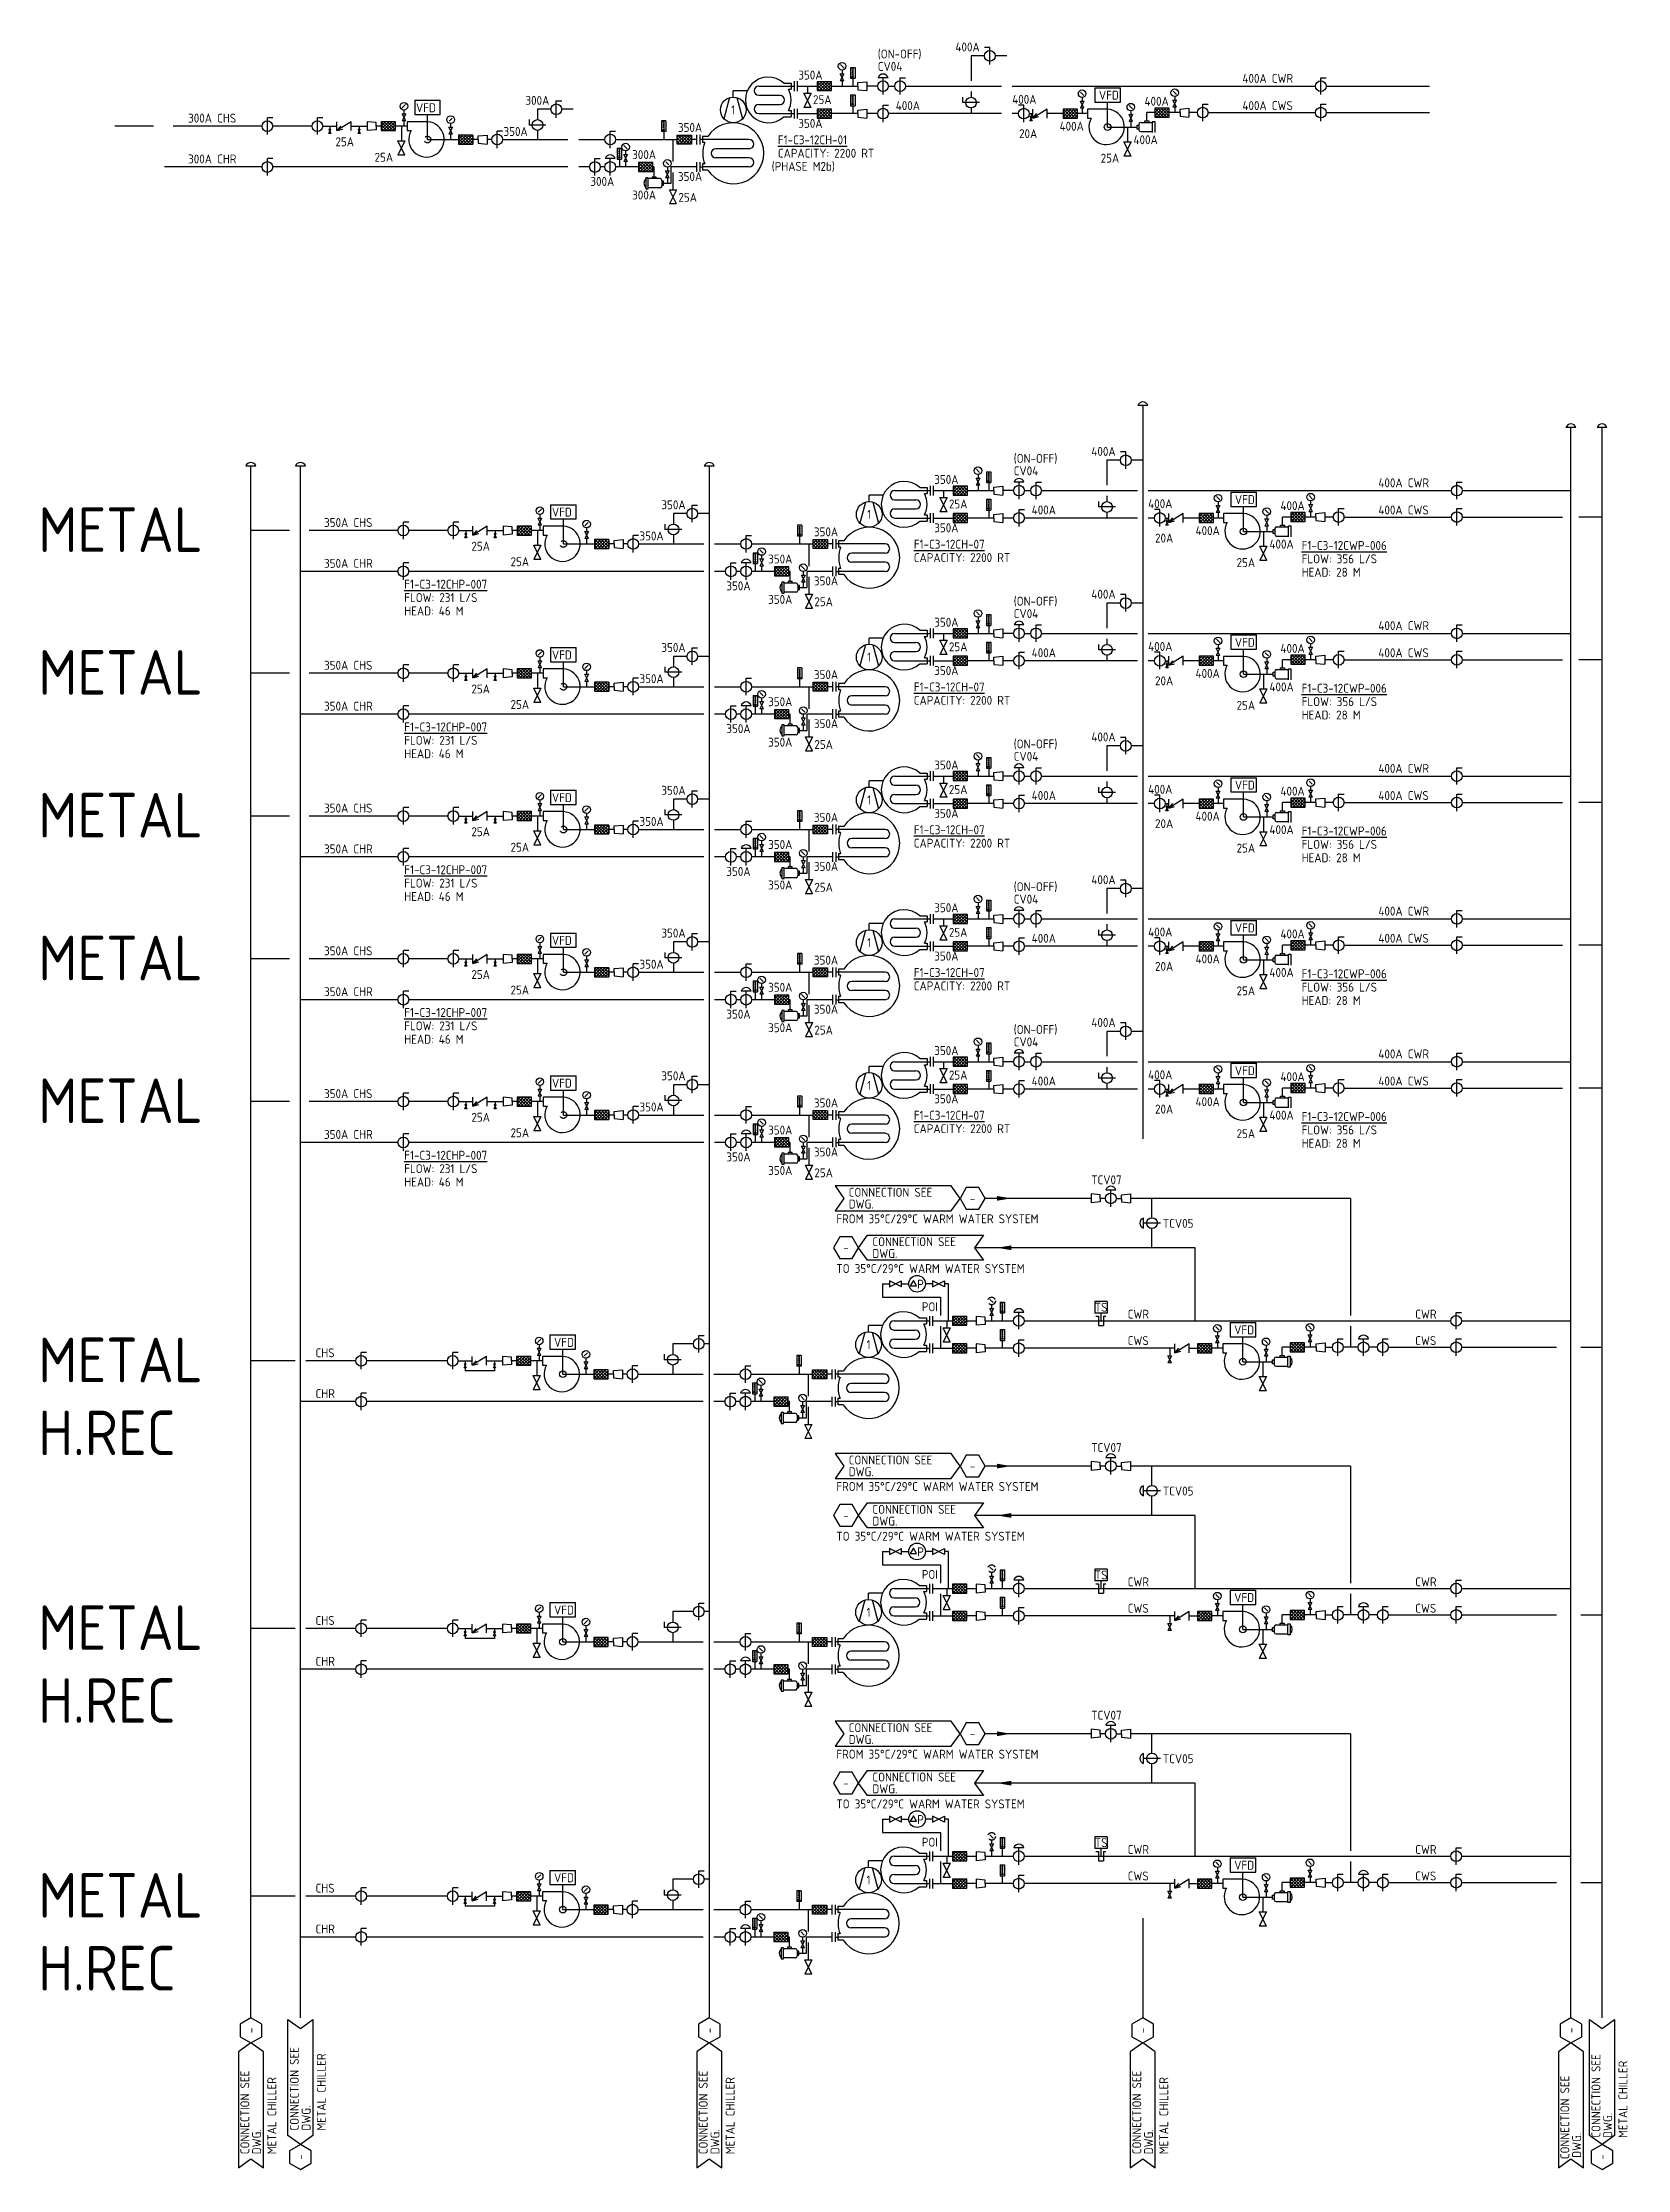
# Model space of a CAD drawing. Header units: millimetres. Extents: x 94 to 1762, y -982 to 1408.
# Drawn here: x 272 to 716, y 812 to 1408 of the extents above; entities that cross this region are included whole.
import ezdxf
from ezdxf.enums import TextEntityAlignment as Align

# ---------------------------------------------------------------- set-up
doc = ezdxf.new("R2010")
doc.units = ezdxf.units.MM
doc.header["$LTSCALE"] = 10
doc.linetypes.add('HIDDEN', pattern=[0.375, 0.25, -0.125])
for name, color, linetype in [('DETL-TXT', 4, 'Continuous'), ('M-CWTR-9PIPE-R', 110, 'Continuous'), ('M-CWTR-9PIPE-S', 200, 'Continuous'), ('M-CWTR-COND', 6, 'Continuous'), ('M-CWTR-PIPE-R', 110, 'Continuous'), ('M-CWTR-PIPE-S', 130, 'Continuous'), ('M-CWTR-TEXT', 3, 'Continuous'), ('M-CWTR-TEXT-CO', 3, 'Continuous'), ('M-CWTR-TEXT-eq', 4, 'Continuous'), ('M-CWTR-VAVE', 2, 'Continuous'), ('M-EQ-FUTURE', 15, 'Continuous'), ('M-HVAC-EQPM', 22, 'Continuous'), ('M-HVAC-EQPM-P2', 22, 'HIDDEN'), ('MD-20210222-01', 6, 'Continuous')]:
    doc.layers.add(name, color=color, linetype=linetype)
doc.styles.add('AA-TXT', font='isocp.shx', dxfattribs={"width": 0.8, "bigfont": 'chineset.shx'})

msp = doc.modelspace()

# ---------------------------------------------------------------- texts
at = {"layer": 'DETL-TXT', "style": 'AA-TXT'}
for p in [(330.37, 851.4), (458.73, 851.4), (580.13, 851.4), (700.01, 851.4), (344.24, 815.95), (708.72, 815.95)]:
    msp.add_text('-', height=2.5, rotation=90, dxfattribs=at).set_placement(p, align=Align.MIDDLE)
for s, p in [('CONNECTION SEE', (343.79, 823.35)), ('METAL CHILLER', (351.35, 823.35)), ('CONNECTION SEE', (708.27, 821.36)), ('METAL CHILLER', (715.83, 821.3)), ('CONNECTION SEE', (329.92, 816.72)), ('METAL CHILLER', (337.49, 816.72)), ('CONNECTION SEE', (458.28, 816.72)), ('METAL CHILLER', (465.84, 816.72)), ('CONNECTION SEE', (579.69, 816.72)), ('METAL CHILLER', (587.25, 816.72)), ('CONNECTION SEE', (699.56, 815.33)), ('DWG. ', (347.09, 823.35)), ('DWG. ', (333.22, 816.72)), ('DWG.', (461.58, 816.72)), ('DWG. ', (582.99, 816.72)), ('DWG. ', (702.86, 815.72)), ('DWG. ', (711.57, 821.3))]:
    msp.add_text(s, height=2.5, rotation=90, dxfattribs=at).set_placement(p)
at = {"layer": 'M-CWTR-TEXT', "style": 'AA-TXT'}
for s, height, p in [('400A', 2.5, (527.66, 1405.86)), ('350A', 2.5, (483.66, 1398)), ('CV04', 2.5, (505.91, 1400.42)), ('400A CWR', 2.5, (608.03, 1397.07)), ('300A', 2.5, (407.25, 1390.91)), ('25A', 2.5, (487.76, 1391.12)), ('400A', 2.5, (510.95, 1389.45)), ('400A', 2.5, (543.56, 1391.2)), ('400A', 2.5, (580.61, 1390.67)), ('400A CWS', 2.5, (608.03, 1389.45)), ('300A CHS', 2.5, (312.79, 1385.94)), ('350A', 2.5, (401.11, 1382.19)), ('350A', 2.5, (449.96, 1383.32)), ('350A', 2.5, (483.66, 1384.47)), ('20A', 2.5, (545.48, 1381.58)), ('400A', 2.5, (556.83, 1383.67)), ('300A CHR', 2.5, (312.79, 1374.5)), ('25A', 2.5, (354.05, 1379.31)), ('25A', 2.5, (365.01, 1374.97)), ('300A', 2.5, (437.14, 1375.72)), ('CAPACITY: 2200 RT', 2.5, (477.93, 1376.11)), ('25A', 2.5, (568.32, 1374.72)), ('400A', 2.5, (577.53, 1379.88)), ('300A', 2.5, (425.44, 1368.2)), ('350A', 2.5, (449.96, 1369.58)), ('(PHASE M2b)', 2.5, (476.21, 1372.42)), ('300A', 2.5, (437.14, 1364.4)), ('400A SUCTION DIFF', 0.0025, (444.94, 1370.25)), ('25A', 2.5, (450.08, 1363.74)), ('METAL', 12.5, (270.83, 1265.64)), ('CAPACITY: 2200 RT', 2.5, (516, 1262.81)), ('FLOW: 356 L/S', 2.5, (624.61, 1262.46)), ('HEAD: 28 M', 2.5, (624.61, 1258.71)), ('FLOW: 231 L/S', 2.5, (373.31, 1251.61)), ('HEAD: 46 M', 2.5, (373.31, 1247.86)), ('METAL', 12.5, (270.83, 1225.64)), ('CAPACITY: 2200 RT', 2.5, (516, 1222.81)), ('FLOW: 356 L/S', 2.5, (624.61, 1222.46)), ('HEAD: 28 M', 2.5, (624.61, 1218.71)), ('FLOW: 231 L/S', 2.5, (373.31, 1211.61)), ('HEAD: 46 M', 2.5, (373.31, 1207.86)), ('METAL', 12.5, (270.83, 1185.64)), ('CAPACITY: 2200 RT', 2.5, (516, 1182.81)), ('FLOW: 356 L/S', 2.5, (624.61, 1182.46)), ('HEAD: 28 M', 2.5, (624.61, 1178.71)), ('FLOW: 231 L/S', 2.5, (373.31, 1171.61)), ('HEAD: 46 M', 2.5, (373.31, 1167.86)), ('METAL', 12.5, (270.83, 1145.64)), ('CAPACITY: 2200 RT', 2.5, (516, 1142.81)), ('FLOW: 356 L/S', 2.5, (624.61, 1142.46)), ('HEAD: 28 M', 2.5, (624.61, 1138.71)), ('FLOW: 231 L/S', 2.5, (373.31, 1131.61)), ('HEAD: 46 M', 2.5, (373.31, 1127.86)), ('METAL', 12.5, (270.83, 1105.64)), ('CAPACITY: 2200 RT', 2.5, (516, 1102.81)), ('FLOW: 356 L/S', 2.5, (624.61, 1102.46)), ('HEAD: 28 M', 2.5, (624.61, 1098.71)), ('FLOW: 231 L/S', 2.5, (373.31, 1091.61)), ('HEAD: 46 M', 2.5, (373.31, 1087.86)), ('METAL', 12.5, (270.83, 1033.01)), ('H.REC', 12.5, (270.83, 1012.59)), ('METAL', 12.5, (270.83, 958.01)), ('H.REC', 12.5, (270.83, 937.59)), ('METAL', 12.5, (270.83, 883.01)), ('H.REC', 12.5, (270.83, 862.59))]:
    msp.add_text(s, height=height, dxfattribs=at).set_placement(p)
for p in [(352.18, 1382.93), (360.4, 1382.93)]:
    msp.add_text('25A GATE VALVE', height=0.00075, rotation=180, dxfattribs=at).set_placement(p)
at = {"layer": 'M-CWTR-TEXT-CO', "style": 'AA-TXT'}
msp.add_text('(ON-OFF)', height=2.5, dxfattribs=at).set_placement((505.91, 1403.91))
at = {"layer": 'M-CWTR-TEXT-eq', "style": 'AA-TXT'}
for s, p in [('%%UF1-C3-12CH-01', (477.93, 1379.86)), ('%%UF1-C3-12CH-07', (516, 1266.56)), ('%%UF1-C3-12CWP-006', (624.61, 1266.21)), ('%%UF1-C3-12CHP-007', (373.31, 1255.36)), ('%%UF1-C3-12CH-07', (516, 1226.56)), ('%%UF1-C3-12CWP-006', (624.61, 1226.21)), ('%%UF1-C3-12CHP-007', (373.31, 1215.36)), ('%%UF1-C3-12CH-07', (516, 1186.56)), ('%%UF1-C3-12CWP-006', (624.61, 1186.21)), ('%%UF1-C3-12CHP-007', (373.31, 1175.36)), ('%%UF1-C3-12CH-07', (516, 1146.56)), ('%%UF1-C3-12CWP-006', (624.61, 1146.21)), ('%%UF1-C3-12CHP-007', (373.31, 1135.36)), ('%%UF1-C3-12CH-07', (516, 1106.56)), ('%%UF1-C3-12CWP-006', (624.61, 1106.21)), ('%%UF1-C3-12CHP-007', (373.31, 1095.36))]:
    msp.add_text(s, height=2.5, dxfattribs=at).set_placement(p)
at = {"layer": 'M-HVAC-EQPM', "style": 'AA-TXT'}
for p in [(567.84, 1392.36), (376.6, 1388.85)]:
    msp.add_text('VFD', height=2.5, dxfattribs=at).set_placement(p)
msp.add_text('1', height=2.5, dxfattribs=at).set_placement((465.43, 1389.49), align=Align.MIDDLE)

# ---------------------------------------------------------------- blocks, each defined once
blk = doc.blocks.new('A$Ce59ff46e')
at = {"layer": 'M-CWTR-VAVE'}
h = blk.add_hatch(dxfattribs=at)
h.set_pattern_fill('ANSI37', color=256, scale=5, style=0)
h.set_pattern_definition([(135, (745.02374, 158.5319), (0.4419417, 0.4419417), []), (45, (745.02374, 158.5319), (0.4419417, -0.4419417), [])])
h.paths.add_polyline_path([(492.98, 514.49), (488.98, 514.49), (488.98, 511.98), (492.98, 511.98)])
h = blk.add_hatch(dxfattribs=at)
h.set_pattern_fill('ANSI37', color=256, scale=5, style=0)
h.set_pattern_definition([(135, (745.02374, 150.8435), (0.4419417, 0.4419417), []), (45, (745.02374, 150.8435), (0.4419417, -0.4419417), [])])
h.paths.add_polyline_path([(492.98, 506.8), (488.98, 506.8), (488.98, 504.29), (492.98, 504.29)])
h = blk.add_hatch(dxfattribs=at)
h.set_pattern_fill('ANSI37', color=256, scale=5, style=0)
h.set_pattern_definition([(135, (813.9164, 150.8435), (0.4419417, 0.4419417), []), (45, (813.9164, 150.8435), (0.4419417, -0.4419417), [])])
h.paths.add_polyline_path([(561.87, 506.8), (557.87, 506.8), (557.87, 504.29), (561.87, 504.29)])
h = blk.add_hatch(dxfattribs=at)
h.set_pattern_fill('ANSI37', color=256, scale=5, style=0)
h.set_pattern_definition([(135, (839.5573, 151.1248), (0.4419417, 0.4419417), []), (45, (839.5573, 151.1248), (0.4419417, -0.4419417), [])])
h.paths.add_polyline_path([(587.51, 507.08), (583.51, 507.08), (583.51, 504.57), (587.51, 504.57)])
h = blk.add_hatch(dxfattribs=at)
h.set_pattern_fill('ANSI37', color=256, scale=5, style=0)
h.set_pattern_definition([(135, (622.91065, 147.33355), (0.4419417, 0.4419417), []), (45, (622.91065, 147.33355), (0.4419417, -0.4419417), [])])
h.paths.add_polyline_path([(370.86, 503.29), (366.86, 503.29), (366.86, 500.78), (370.86, 500.78)])
h = blk.add_hatch(dxfattribs=at)
h.set_pattern_fill('ANSI37', color=256, scale=5, style=0)
h.set_pattern_definition([(135, (644.53096, 143.5823), (0.4419417, 0.4419417), []), (45, (644.53096, 143.5823), (0.4419417, -0.4419417), [])])
h.paths.add_polyline_path([(392.49, 499.54), (388.49, 499.54), (388.49, 497.03), (392.49, 497.03)])
h = blk.add_hatch(dxfattribs=at)
h.set_pattern_fill('ANSI37', color=256, scale=5, style=0)
h.set_pattern_definition([(45, (197.7305, 143.5823), (-0.4419417, 0.4419417), []), (135, (197.7305, 143.5823), (-0.4419417, -0.4419417), [])])
h.paths.add_polyline_path([(449.78, 499.54), (453.78, 499.54), (453.78, 497.03), (449.78, 497.03)])
h = blk.add_hatch(dxfattribs=at)
h.set_pattern_fill('ANSI37', color=256, scale=5, style=0)
h.set_pattern_definition([(135, (694.94436, 135.8939), (0.4419417, 0.4419417), []), (45, (694.94436, 135.8939), (0.4419417, -0.4419417), [])])
h.paths.add_polyline_path([(442.9, 491.85), (438.9, 491.85), (438.9, 489.34), (442.9, 489.34)])
at = {"layer": 'M-CWTR-9PIPE-R'}
for p, q in [((333.49, 490.6), (306.17, 490.6)), ((419.16, 490.6), (336.49, 490.6)), ((425.22, 490.6), (422.16, 490.6)), ((429.49, 490.6), (428.22, 490.6)), ((438.9, 490.6), (432.49, 490.6)), ((443.27, 490.6), (442.9, 490.6)), ((443.27, 487.78), (443.27, 490.6)), ((455.28, 490.6), (448.08, 490.6)), ((448.08, 486.04), (448.08, 490.6)), ((445.91, 486.04), (448.08, 486.04))]:
    blk.add_line(p, q, dxfattribs=at)
at = {"layer": 'M-CWTR-9PIPE-S'}
for p, q in [((410.62, 506.77), (410.62, 503.85)), ((414.4, 506.77), (410.62, 506.77)), ((420.66, 506.77), (417.4, 506.77)), ((303.09, 502.04), (292.3, 502.04)), ((333.49, 502.04), (308.58, 502.04)), ((347.49, 502.04), (336.49, 502.04)), ((350.49, 502.04), (354.46, 502.04)), ((358.46, 502.04), (362.92, 502.04)), ((366.86, 502.04), (365.43, 502.04)), ((374.17, 502.04), (370.86, 502.04)), ((372.52, 502.04), (372.52, 497.9)), ((410.62, 500.85), (410.62, 498.28)), ((379.81, 498.28), (388.49, 498.28)), ((394.03, 498.28), (392.49, 498.28)), ((397.85, 498.28), (396.54, 498.28)), ((400.85, 498.28), (419.16, 498.28)), ((422.16, 498.28), (429.49, 498.28)), ((432.49, 498.28), (449.78, 498.28)), ((448.56, 498.28), (448.56, 492.1)), ((455.28, 498.28), (453.78, 498.28)), ((448.56, 489.1), (448.56, 484.23))]:
    blk.add_line(p, q, dxfattribs=at)
at = {"layer": 'M-CWTR-COND'}
blk.add_line((548.32, 505.55), (549.34, 505.55), dxfattribs=at)
at = {"layer": 'M-CWTR-PIPE-R'}
for p, q in [((483.47, 513.23), (488.98, 513.23)), ((486.23, 513.23), (486.23, 511.3)), ((492.98, 513.23), (500.34, 513.23)), ((505.89, 513.23), (502.84, 513.23)), ((508.89, 513.23), (510.66, 513.23)), ((513.66, 513.23), (540.57, 513.23)), ((543.57, 513.23), (628.49, 513.23)), ((631.49, 513.23), (661.94, 513.23))]:
    blk.add_line(p, q, dxfattribs=at)
at = {"layer": 'M-CWTR-PIPE-S'}
for p, q in [((532.03, 521.72), (532.03, 514.73)), ((535.78, 521.72), (532.03, 521.72)), ((542.07, 521.72), (538.78, 521.72)), ((532.03, 511.73), (532.03, 510.14)), ((532.03, 507.14), (532.03, 505.55)), ((483.47, 505.55), (488.98, 505.55)), ((500.34, 505.55), (492.98, 505.55)), ((505.89, 505.55), (502.84, 505.55)), ((540.57, 505.55), (508.89, 505.55)), ((545.32, 505.55), (543.57, 505.55)), ((548.32, 505.55), (549.34, 505.55)), ((548.83, 505.55), (548.83, 504.74)), ((557.87, 505.55), (553.34, 505.55)), ((564.64, 505.55), (561.87, 505.55)), ((570.27, 501.79), (578.58, 501.79)), ((575.83, 501.79), (575.83, 497.65)), ((581.21, 503.53), (581.21, 505.83)), ((583.51, 505.83), (581.21, 505.83)), ((590.55, 505.83), (587.51, 505.83)), ((595.4, 505.83), (593.06, 505.83)), ((598.4, 505.83), (628.49, 505.83)), ((631.49, 505.83), (659.62, 505.83)), ((670.65, 505.83), (664.17, 505.83))]:
    blk.add_line(p, q, dxfattribs=at)
at = {"layer": 'M-CWTR-VAVE'}
for p, q in [((496.37, 518.34), (495.45, 519.26)), ((496.37, 518.34), (495.45, 519.26)), ((498.28, 518.48), (499.54, 518.48)), ((498.28, 518.48), (499.54, 518.48)), ((498.28, 518.48), (498.28, 515.46)), ((498.28, 518.48), (498.28, 515.46)), ((498.28, 518.48), (499.54, 518.48)), ((498.28, 518.48), (499.54, 518.48)), ((498.28, 518.48), (498.28, 515.46)), ((498.28, 518.48), (498.28, 515.46)), ((499.54, 518.48), (499.54, 515.46)), ((499.54, 518.48), (499.54, 515.46)), ((499.54, 518.48), (499.54, 515.46)), ((499.54, 518.48), (499.54, 515.46)), ((537.28, 524.09), (535.78, 524.09)), ((537.28, 519.35), (537.28, 524.09)), ((492.98, 514.49), (488.98, 514.49)), ((488.98, 514.49), (488.98, 511.98)), ((492.98, 511.98), (492.98, 514.49)), ((496.41, 516.74), (495.41, 514.74)), ((496.41, 514.74), (495.41, 516.74)), ((495.41, 516.74), (496.41, 516.74)), ((496.41, 514.74), (495.41, 514.74)), ((495.91, 517.74), (495.91, 516.74)), ((495.91, 517.74), (495.91, 516.74)), ((495.91, 514.74), (495.91, 513.23)), ((498.28, 515.46), (499.54, 515.46)), ((498.28, 515.46), (499.54, 515.46)), ((498.66, 518.07), (499.16, 518.07)), ((498.66, 518.07), (499.16, 518.07)), ((498.66, 518.07), (499.16, 518.07)), ((498.66, 518.07), (499.16, 518.07)), ((498.66, 517.57), (499.16, 517.57)), ((498.66, 517.57), (499.16, 517.57)), ((498.66, 517.57), (499.16, 517.57)), ((498.66, 517.57), (499.16, 517.57)), ((498.66, 517.07), (499.16, 517.07)), ((498.66, 517.07), (499.16, 517.07)), ((498.66, 517.07), (499.16, 517.07)), ((498.66, 517.07), (499.16, 517.07)), ((498.66, 516.56), (499.16, 516.56)), ((498.66, 516.56), (499.16, 516.56)), ((498.91, 518.22), (498.91, 516.15)), ((498.91, 518.22), (498.91, 516.15)), ((498.91, 518.22), (498.91, 516.15)), ((498.91, 518.22), (498.91, 516.15)), ((498.91, 515.46), (498.91, 513.23)), ((498.91, 515.46), (498.91, 513.23)), ((500.34, 514.24), (502.84, 514.49)), ((500.34, 513.23), (500.34, 514.24)), ((500.34, 513.23), (500.34, 512.23)), ((502.84, 514.49), (502.84, 511.98)), ((508.78, 515.6), (505.99, 515.6)), ((507.39, 510.86), (507.39, 515.6)), ((512.16, 515.6), (513.66, 515.6)), ((512.16, 510.86), (512.16, 515.6)), ((629.99, 515.6), (631.49, 515.6)), ((629.99, 510.86), (629.99, 515.6)), ((372.75, 507.15), (373.67, 508.07)), ((373.21, 506.54), (373.21, 505.54)), ((415.9, 504.4), (415.9, 509.14)), ((415.9, 509.14), (417.4, 509.14)), ((487.23, 511.3), (485.23, 507.3)), ((487.23, 507.3), (485.23, 511.3)), ((485.23, 511.3), (487.23, 511.3)), ((487.23, 507.3), (485.23, 507.3)), ((488.98, 511.98), (492.98, 511.98)), ((488.98, 506.8), (488.98, 504.29)), ((492.98, 506.8), (488.98, 506.8)), ((492.98, 504.29), (492.98, 506.8)), ((498.28, 510.79), (498.28, 507.77)), ((498.28, 510.79), (498.28, 507.77)), ((498.28, 510.79), (499.54, 510.79)), ((498.28, 510.79), (499.54, 510.79)), ((498.28, 507.77), (499.54, 507.77)), ((498.28, 507.77), (499.54, 507.77)), ((498.66, 510.38), (499.16, 510.38)), ((498.66, 510.38), (499.16, 510.38)), ((498.66, 509.88), (499.16, 509.88)), ((498.66, 509.88), (499.16, 509.88)), ((498.66, 509.38), (499.16, 509.38)), ((498.66, 509.38), (499.16, 509.38)), ((498.66, 508.88), (499.16, 508.88)), ((498.66, 508.88), (499.16, 508.88)), ((498.91, 510.53), (498.91, 508.46)), ((498.91, 510.53), (498.91, 508.46)), ((498.91, 507.77), (498.91, 505.55)), ((498.91, 507.77), (498.91, 505.55)), ((499.54, 510.79), (499.54, 507.77)), ((499.54, 510.79), (499.54, 507.77)), ((500.34, 512.23), (502.84, 511.98)), ((500.34, 506.55), (502.84, 506.8)), ((500.34, 505.55), (500.34, 506.55)), ((502.84, 506.8), (502.84, 504.29)), ((507.39, 503.18), (507.39, 507.92)), ((507.39, 507.92), (508.89, 507.92)), ((529.66, 510.14), (529.66, 508.64)), ((534.4, 508.64), (529.66, 508.64)), ((546.82, 507.92), (545.31, 507.92)), ((546.82, 503.18), (546.82, 507.92)), ((549.34, 504.29), (549.34, 506.8)), ((553.34, 506.8), (549.34, 504.29)), ((553.34, 504.29), (553.34, 506.8)), ((557.87, 506.8), (557.87, 504.29)), ((561.87, 506.8), (557.87, 506.8)), ((561.87, 504.29), (561.87, 506.8)), ((562.64, 509.05), (563.64, 509.05)), ((563.64, 507.05), (562.64, 509.05)), ((563.64, 509.05), (562.64, 507.05)), ((563.64, 507.05), (562.64, 507.05)), ((563.6, 510.66), (562.68, 511.58)), ((563.14, 510.05), (563.14, 509.05)), ((563.14, 507.05), (563.14, 505.55)), ((577.23, 506.9), (576.31, 507.82)), ((587.51, 507.08), (583.51, 507.08)), ((583.51, 507.08), (583.51, 504.57)), ((587.51, 504.57), (587.51, 507.08)), ((589.56, 509.33), (588.56, 507.33)), ((589.56, 507.33), (588.56, 509.33)), ((588.56, 509.33), (589.56, 509.33)), ((589.56, 507.33), (588.56, 507.33)), ((589.52, 510.94), (588.6, 511.86)), ((589.52, 510.94), (588.6, 511.86)), ((589.06, 510.33), (589.06, 509.33)), ((589.06, 507.33), (589.06, 505.83)), ((590.55, 506.83), (593.06, 507.08)), ((590.55, 505.83), (590.55, 506.83)), ((593.06, 507.08), (593.06, 504.57)), ((596.9, 508.2), (598.4, 508.2)), ((596.9, 503.46), (596.9, 508.2)), ((629.99, 508.2), (631.49, 508.2)), ((629.99, 503.46), (629.99, 508.2)), ((334.99, 499.67), (334.99, 504.41)), ((336.49, 504.41), (334.99, 504.41)), ((348.99, 499.67), (348.99, 504.41)), ((350.49, 504.41), (348.99, 504.41)), ((352.17, 501.23), (352.77, 501.23)), ((352.17, 500.03), (352.77, 501.23)), ((352.17, 501.23), (352.77, 500.03)), ((354.46, 500.78), (354.46, 503.29)), ((358.46, 503.29), (354.46, 500.78)), ((354.46, 500.78), (355.57, 502.07)), ((354.46, 500.78), (356.1, 501.22)), ((358.46, 500.78), (358.46, 503.29)), ((360.39, 501.23), (360.99, 501.23)), ((360.39, 500.03), (360.99, 501.23)), ((360.39, 501.23), (360.99, 500.03)), ((362.92, 503.29), (362.92, 500.78)), ((365.43, 503.04), (362.92, 503.29)), ((365.43, 501.03), (362.92, 500.78)), ((365.43, 502.04), (365.43, 503.04)), ((365.43, 502.04), (365.43, 501.03)), ((370.86, 503.29), (366.86, 503.29)), ((366.86, 503.29), (366.86, 500.78)), ((366.86, 500.78), (370.86, 500.78)), ((370.86, 500.78), (370.86, 503.29)), ((373.71, 505.54), (372.71, 503.54)), ((373.71, 503.54), (372.71, 505.54)), ((372.71, 505.54), (373.71, 505.54)), ((373.71, 503.54), (372.71, 503.54)), ((373.21, 503.54), (373.21, 502.04)), ((386.81, 501.79), (385.81, 499.79)), ((386.81, 499.79), (385.81, 501.79)), ((385.81, 501.79), (386.81, 501.79)), ((385.85, 503.39), (386.77, 504.31)), ((386.31, 502.79), (386.31, 501.79)), ((399.35, 495.91), (399.35, 500.65)), ((400.85, 500.65), (399.35, 500.65)), ((408.25, 503.86), (408.25, 502.35)), ((412.99, 502.35), (408.25, 502.35)), ((430.99, 495.91), (430.99, 500.65)), ((430.99, 500.65), (432.49, 500.65)), ((445.35, 503.53), (445.35, 500.51)), ((445.35, 503.53), (445.35, 500.51)), ((446.6, 503.53), (445.35, 503.53)), ((446.6, 503.53), (445.35, 503.53)), ((446.23, 503.12), (445.72, 503.12)), ((446.23, 503.12), (445.72, 503.12)), ((446.23, 502.62), (445.72, 502.62)), ((446.23, 502.62), (445.72, 502.62)), ((446.23, 502.12), (445.72, 502.12)), ((446.23, 502.12), (445.72, 502.12)), ((446.23, 501.62), (445.72, 501.62)), ((446.23, 501.62), (445.72, 501.62)), ((445.97, 503.27), (445.97, 501.2)), ((445.97, 503.27), (445.97, 501.2)), ((446.6, 503.53), (446.6, 500.51)), ((446.6, 503.53), (446.6, 500.51)), ((488.98, 504.29), (492.98, 504.29)), ((488.98, 504.29), (492.98, 504.29)), ((500.34, 505.55), (500.34, 504.54)), ((500.34, 504.54), (502.84, 504.29)), ((548.53, 504.74), (549.13, 504.74)), ((548.53, 503.54), (549.13, 504.74)), ((548.53, 504.74), (549.13, 503.54)), ((549.13, 503.54), (548.53, 503.54)), ((549.34, 504.29), (550.46, 505.58)), ((549.34, 504.29), (550.98, 504.73)), ((557.87, 504.29), (561.87, 504.29)), ((577.27, 505.3), (576.27, 503.3)), ((577.27, 503.3), (576.27, 505.3)), ((576.27, 505.3), (577.27, 505.3)), ((577.27, 503.3), (576.27, 503.3)), ((576.77, 506.3), (576.77, 505.3)), ((576.77, 503.3), (576.77, 501.79)), ((578.58, 502.35), (579.04, 502.35)), ((578.58, 501.23), (578.58, 502.35)), ((579.04, 501.23), (578.58, 501.23)), ((579.04, 502.57), (579.04, 501.01)), ((579.54, 503.07), (582.89, 503.07)), ((580.65, 503.53), (581.78, 503.53)), ((580.65, 503.07), (580.65, 503.53)), ((581.78, 503.53), (581.78, 503.07)), ((582.89, 500.26), (582.89, 503.33)), ((582.89, 503.33), (583.53, 503.33)), ((583.51, 504.57), (587.51, 504.57)), ((583.53, 503.33), (583.53, 500.26)), ((590.55, 505.83), (590.55, 504.83)), ((590.55, 504.83), (593.06, 504.57)), ((352.77, 500.03), (352.17, 500.03)), ((360.99, 500.03), (360.39, 500.03)), ((373.52, 497.9), (371.52, 493.9)), ((373.52, 493.9), (371.52, 497.9)), ((371.52, 497.9), (373.52, 497.9)), ((386.81, 499.79), (385.81, 499.79)), ((386.31, 499.79), (386.31, 498.28)), ((392.49, 499.54), (388.49, 499.54)), ((388.49, 499.54), (388.49, 497.03)), ((388.49, 497.03), (392.49, 497.03)), ((392.49, 499.54), (392.49, 497.03)), ((394.03, 499.29), (396.54, 499.54)), ((394.03, 498.28), (394.03, 499.29)), ((394.03, 498.28), (394.03, 497.28)), ((394.03, 497.28), (396.54, 497.03)), ((396.54, 499.54), (396.54, 497.03)), ((432.93, 495.84), (434.18, 495.84)), ((432.93, 495.84), (434.18, 495.84)), ((432.93, 495.84), (432.93, 492.83)), ((433.3, 495.43), (433.8, 495.43)), ((433.3, 495.43), (433.8, 495.43)), ((433.3, 494.93), (433.8, 494.93)), ((433.3, 494.93), (433.8, 494.93)), ((433.55, 495.58), (433.55, 493.51)), ((433.55, 495.58), (433.55, 493.51)), ((434.18, 495.84), (434.18, 492.83)), ((435.76, 495.7), (434.84, 496.62)), ((435.76, 495.7), (434.84, 496.62)), ((435.3, 495.1), (435.3, 494.1)), ((446.6, 500.51), (445.35, 500.51)), ((446.6, 500.51), (445.35, 500.51)), ((445.97, 500.51), (445.97, 498.28)), ((445.97, 500.51), (445.97, 498.28)), ((449.78, 497.03), (449.78, 499.54)), ((449.78, 499.54), (453.78, 499.54)), ((453.78, 497.03), (449.78, 497.03)), ((453.78, 499.54), (453.78, 497.03)), ((576.83, 497.65), (574.83, 493.66)), ((576.83, 493.66), (574.83, 497.65)), ((574.83, 497.65), (576.83, 497.65)), ((579.54, 500.51), (582.89, 500.51)), ((334.99, 488.23), (334.99, 492.97)), ((336.49, 492.97), (334.99, 492.97)), ((373.52, 493.9), (371.52, 493.9)), ((426.72, 488.23), (426.72, 492.97)), ((426.72, 492.97), (428.22, 492.97)), ((432.38, 492.97), (429.59, 492.97)), ((430.99, 488.23), (430.99, 492.97)), ((432.93, 492.83), (434.18, 492.83)), ((432.93, 492.83), (434.18, 492.83)), ((433.3, 494.43), (433.8, 494.43)), ((433.3, 494.43), (433.8, 494.43)), ((433.3, 493.93), (433.8, 493.93)), ((433.3, 493.93), (433.8, 493.93)), ((433.55, 492.83), (433.55, 490.6)), ((433.55, 492.83), (433.55, 490.6)), ((435.8, 494.1), (434.8, 492.1)), ((435.8, 492.1), (434.8, 494.1)), ((434.8, 494.1), (435.8, 494.1)), ((435.8, 492.1), (434.8, 492.1)), ((435.3, 492.1), (435.3, 490.6)), ((438.9, 491.85), (438.9, 489.34)), ((442.9, 491.85), (438.9, 491.85)), ((438.9, 489.34), (442.9, 489.34)), ((442.9, 489.34), (442.9, 491.85)), ((447.49, 489.55), (446.49, 487.55)), ((447.49, 487.55), (446.49, 489.55)), ((446.49, 489.55), (447.49, 489.55)), ((447.45, 491.15), (446.53, 492.07)), ((447.45, 491.15), (446.53, 492.07)), ((446.99, 490.55), (446.99, 489.55)), ((576.83, 493.66), (574.83, 493.66)), ((441.6, 487.58), (440.95, 487.58)), ((440.95, 487.58), (440.95, 484.51)), ((440.95, 484.51), (441.6, 484.51)), ((441.6, 484.51), (441.6, 487.58)), ((444.95, 487.32), (441.6, 487.32)), ((444.95, 484.76), (441.6, 484.76)), ((443.83, 487.78), (442.71, 487.78)), ((442.71, 487.78), (442.71, 487.32)), ((443.83, 487.32), (443.83, 487.78)), ((445.45, 486.82), (445.45, 485.26)), ((445.91, 486.6), (445.45, 486.6)), ((445.45, 485.48), (445.91, 485.48)), ((445.91, 485.48), (445.91, 486.6)), ((447.49, 487.55), (446.49, 487.55)), ((446.99, 487.55), (446.99, 486.04)), ((449.56, 484.23), (447.56, 480.23)), ((449.56, 480.23), (447.56, 484.23)), ((447.56, 484.23), (449.56, 484.23)), ((449.56, 480.23), (447.56, 480.23))]:
    blk.add_line(p, q, dxfattribs=at)
for centre, radius in [((495.91, 518.8), 1.06), ((495.91, 518.8), 1.06), ((537.28, 521.72), 1.5), ((498.91, 515.92), 0.223), ((498.91, 515.92), 0.223), ((507.39, 513.23), 1.5), ((512.16, 513.23), 1.5), ((629.99, 513.23), 1.5), ((373.21, 507.6), 1.06), ((415.9, 506.77), 1.5), ((498.91, 508.23), 0.223), ((498.91, 508.23), 0.223), ((507.39, 505.55), 1.5), ((532.03, 508.64), 1.5), ((546.82, 505.55), 1.5), ((563.14, 511.11), 1.06), ((576.77, 507.36), 1.06), ((589.06, 511.4), 1.06), ((589.06, 511.4), 1.06), ((596.9, 505.83), 1.5), ((629.99, 505.83), 1.5), ((334.99, 502.04), 1.5), ((348.99, 502.04), 1.5), ((386.31, 503.85), 1.06), ((410.62, 502.35), 1.5), ((445.97, 500.97), 0.223), ((445.97, 500.97), 0.223), ((399.35, 498.28), 1.5), ((430.99, 498.28), 1.5), ((435.3, 496.16), 1.06), ((435.3, 496.16), 1.06), ((334.99, 490.6), 1.5), ((426.72, 490.6), 1.5), ((430.99, 490.6), 1.5), ((433.55, 493.28), 0.223), ((433.55, 493.28), 0.223), ((446.99, 491.61), 1.06), ((446.99, 491.61), 1.06)]:
    blk.add_circle(centre, radius, dxfattribs=at)
for centre, radius, start, end in [((507.39, 515.19), 1.45, 16.45735, 163.54265), ((579.54, 502.57), 0.5, 90, 180), ((579.54, 501.01), 0.5, 180, 270), ((430.99, 492.56), 1.45, 16.45735, 163.54265), ((442.24, 486.04), 1.81, 135, 225), ((444.95, 486.82), 0.5, 0, 90), ((444.95, 485.26), 0.5, 270, 0)]:
    blk.add_arc(centre, radius, start, end, dxfattribs=at)
at = {"layer": 'M-HVAC-EQPM'}
for p, q in [((472.57, 513.23), (481.64, 513.23)), ((479.6, 514.09), (481.64, 514.09)), ((479.6, 514.09), (481.64, 514.09)), ((481.64, 514.09), (481.64, 512.38)), ((481.64, 514.09), (481.64, 512.38)), ((481.64, 513.23), (482.59, 513.23)), ((482.59, 511.88), (482.59, 514.59)), ((483.47, 511.88), (483.47, 514.59)), ((566.7, 512.79), (573.85, 512.79)), ((566.7, 512.79), (566.7, 508.79)), ((573.85, 508.79), (573.85, 512.79)), ((376.23, 509.28), (383.38, 509.28)), ((376.23, 509.28), (376.23, 505.28)), ((383.38, 505.28), (383.38, 509.28)), ((464.41, 510.03), (462.83, 504.11)), ((465.45, 510.19), (465.45, 511.91)), ((469.35, 511.91), (465.45, 511.91)), ((466.48, 510.03), (468.07, 504.11)), ((472.57, 510.67), (478.54, 510.67)), ((472.57, 508.11), (478.54, 508.11)), ((480.91, 512.38), (481.64, 512.38)), ((480.91, 512.38), (481.64, 512.38)), ((482.59, 504.19), (482.59, 506.9)), ((483.47, 504.19), (483.47, 506.9)), ((564.64, 506.79), (564.64, 504.3)), ((570.27, 506.79), (564.64, 506.79)), ((566.7, 508.79), (573.85, 508.79)), ((570.27, 501.79), (570.27, 508.79)), ((379.81, 503.28), (374.17, 503.28)), ((374.17, 503.28), (374.17, 500.79)), ((374.17, 500.79), (375.22, 500.79)), ((376.23, 505.28), (383.38, 505.28)), ((379.81, 498.28), (379.81, 505.28)), ((472.57, 505.55), (481.64, 505.55)), ((479.6, 504.69), (481.64, 504.69)), ((479.6, 504.69), (481.64, 504.69)), ((480.91, 506.4), (481.64, 506.4)), ((480.91, 506.4), (481.64, 506.4)), ((481.64, 506.4), (481.64, 504.69)), ((481.64, 506.4), (481.64, 504.69)), ((481.64, 505.55), (482.59, 505.55)), ((564.64, 504.3), (565.69, 504.3)), ((455.28, 496.93), (455.28, 499.64)), ((456.16, 496.93), (456.16, 499.64)), ((456.85, 498.28), (456.16, 498.28)), ((456.85, 499.14), (456.85, 497.43)), ((456.85, 499.14), (456.85, 497.43)), ((458.31, 499.14), (456.85, 499.14)), ((458.31, 499.14), (456.85, 499.14)), ((469.9, 498.28), (456.85, 498.28)), ((457.44, 497.43), (456.85, 497.43)), ((457.44, 497.43), (456.85, 497.43)), ((469.9, 495.72), (460.56, 495.72)), ((455.28, 489.24), (455.28, 491.95)), ((456.16, 489.24), (456.16, 491.95)), ((456.16, 490.6), (456.85, 490.6)), ((456.85, 491.45), (456.85, 489.74)), ((456.85, 491.45), (456.85, 489.74)), ((457.44, 491.45), (456.85, 491.45)), ((457.44, 491.45), (456.85, 491.45)), ((469.9, 490.6), (456.85, 490.6)), ((458.31, 489.74), (456.85, 489.74)), ((458.31, 489.74), (456.85, 489.74)), ((469.9, 493.16), (460.56, 493.16))]:
    blk.add_line(p, q, dxfattribs=at)
for centre, radius in [((465.45, 506.58), 3.6), ((570.27, 501.79), 0.934)]:
    blk.add_circle(centre, radius, dxfattribs=at)
for centre, radius, start, end in [((475.24, 509.39), 6.41, 47.16657, 312.83343), ((472.57, 511.95), 1.28, 90, 270), ((472.57, 506.83), 1.28, 90, 270), ((478.54, 509.39), 1.28, 270, 90), ((475.24, 509.39), 6.41, 332.18186, 27.81814), ((570, 501.84), 4.96, 150.31271, 86.87848), ((379.54, 498.33), 4.96, 150.31271, 86.87848), ((465.45, 494.44), 8.54, 213.36701, 146.63299), ((465.45, 494.44), 8.54, 159.51268, 200.48732), ((460.56, 494.44), 1.28, 90, 270), ((469.9, 497), 1.28, 270.00019, 90), ((469.9, 491.88), 1.28, 270.00019, 89.99981)]:
    blk.add_arc(centre, radius, start, end, dxfattribs=at)
at = {"layer": 'M-HVAC-EQPM-P2'}
blk.add_circle((379.81, 498.28), 0.934, dxfattribs=at)
at = {"layer": 'MD-20210222-01'}
for p, q in [((352.47, 502.04), (352.47, 501.23)), ((360.69, 502.04), (360.69, 501.23))]:
    blk.add_line(p, q, dxfattribs=at)
at = {"layer": 'M-CWTR-TEXT', "style": 'AA-TXT'}
for s, height, p in [('400A', 2.5, (527.66, 522.96)), ('CV04', 2.5, (505.91, 517.52)), ('350A', 2.5, (483.66, 515.1)), ('400A CWR', 2.5, (608.03, 514.16)), ('350A', 2.5, (407.25, 508.01)), ('25A', 2.5, (487.76, 508.22)), ('400A', 2.5, (510.95, 506.55)), ('400A', 2.5, (543.56, 508.3)), ('400A', 2.5, (580.61, 507.77)), ('400A CWS', 2.5, (608.03, 506.55)), ('350A CHS', 2.5, (312.79, 503.03)), ('350A', 2.5, (401.11, 499.28)), ('350A', 2.5, (449.96, 500.42)), ('350A', 2.5, (483.66, 501.56)), ('20A', 2.5, (545.48, 498.68)), ('400A', 2.5, (556.83, 500.76)), ('25A', 2.5, (354.05, 496.4)), ('350A', 2.5, (437.14, 492.82)), ('400A', 2.5, (577.53, 496.98)), ('350A CHR', 2.5, (312.79, 491.59)), ('25A', 2.5, (365.01, 492.06)), ('350A', 2.5, (449.96, 486.68)), ('25A', 2.5, (568.32, 491.82)), ('350A', 2.5, (425.44, 485.29)), ('350A', 2.5, (437.14, 481.49)), ('400A SUCTION DIFF', 0.0025, (444.94, 487.35)), ('25A', 2.5, (450.08, 480.84))]:
    blk.add_text(s, height=height, dxfattribs=at).set_placement(p)
for p in [(352.18, 500.03), (360.4, 500.03)]:
    blk.add_text('25A GATE VALVE', height=0.00075, rotation=180, dxfattribs=at).set_placement(p)
at = {"layer": 'M-CWTR-TEXT-CO', "style": 'AA-TXT'}
blk.add_text('(ON-OFF)', height=2.5, dxfattribs=at).set_placement((505.91, 521))
at = {"layer": 'M-HVAC-EQPM', "style": 'AA-TXT'}
for p in [(376.6, 505.95), (567.84, 509.46)]:
    blk.add_text('VFD', height=2.5, dxfattribs=at).set_placement(p)
blk.add_text('1', height=2.5, dxfattribs=at).set_placement((465.43, 506.58), align=Align.MIDDLE)
blk = doc.blocks.new('A$Cd9de4e9f')
at = {"layer": 'M-CWTR-VAVE'}
h = blk.add_hatch(dxfattribs=at)
h.set_pattern_fill('ANSI37', color=256, scale=5, style=0)
h.set_pattern_definition([(135, (816.3446, 186.8014), (0.4419417, 0.4419417), []), (45, (816.3446, 186.8014), (0.4419417, -0.4419417), [])])
h.paths.add_polyline_path([(564.3, 542.76), (560.3, 542.76), (560.3, 540.25), (564.3, 540.25)])
h = blk.add_hatch(dxfattribs=at)
h.set_pattern_fill('ANSI37', color=256, scale=5, style=0)
h.set_pattern_definition([(135, (694.2315, 175.60306), (0.4419417, 0.4419417), []), (45, (694.2315, 175.60306), (0.4419417, -0.4419417), [])])
h.paths.add_polyline_path([(442.19, 531.56), (438.19, 531.56), (438.19, 529.05), (442.19, 529.05)])
h = blk.add_hatch(dxfattribs=at)
h.set_pattern_fill('ANSI37', color=256, scale=5, style=0)
h.set_pattern_definition([(135, (816.3446, 179.113), (0.4419417, 0.4419417), []), (45, (816.3446, 179.113), (0.4419417, -0.4419417), [])])
h.paths.add_polyline_path([(564.3, 535.07), (560.3, 535.07), (560.3, 532.56), (564.3, 532.56)])
h = blk.add_hatch(dxfattribs=at)
h.set_pattern_fill('ANSI37', color=256, scale=5, style=0)
h.set_pattern_definition([(135, (884.95893, 179.113), (0.4419417, 0.4419417), []), (45, (884.95893, 179.113), (0.4419417, -0.4419417), [])])
h.paths.add_polyline_path([(632.91, 535.07), (628.91, 535.07), (628.91, 532.56), (632.91, 532.56)])
h = blk.add_hatch(dxfattribs=at)
h.set_pattern_fill('ANSI37', color=256, scale=5, style=0)
h.set_pattern_definition([(135, (910.87814, 179.3943), (0.4419417, 0.4419417), []), (45, (910.87814, 179.3943), (0.4419417, -0.4419417), [])])
h.paths.add_polyline_path([(658.83, 535.35), (654.83, 535.35), (654.83, 532.84), (658.83, 532.84)])
h = blk.add_hatch(dxfattribs=at)
h.set_pattern_fill('ANSI37', color=256, scale=5, style=0)
h.set_pattern_definition([(135, (715.8518, 171.8518), (0.4419417, 0.4419417), []), (45, (715.8518, 171.8518), (0.4419417, -0.4419417), [])])
h.paths.add_polyline_path([(463.81, 527.81), (459.81, 527.81), (459.81, 525.3), (463.81, 525.3)])
h = blk.add_hatch(dxfattribs=at)
h.set_pattern_fill('ANSI37', color=256, scale=5, style=0)
h.set_pattern_definition([(45, (269.0514, 171.8518), (-0.4419417, 0.4419417), []), (135, (269.0514, 171.8518), (-0.4419417, -0.4419417), [])])
h.paths.add_polyline_path([(521.1, 527.81), (525.1, 527.81), (525.1, 525.3), (521.1, 525.3)])
h = blk.add_hatch(dxfattribs=at)
h.set_pattern_fill('ANSI37', color=256, scale=5, style=0)
h.set_pattern_definition([(135, (766.2652, 164.1634), (0.4419417, 0.4419417), []), (45, (766.2652, 164.1634), (0.4419417, -0.4419417), [])])
h.paths.add_polyline_path([(514.22, 520.12), (510.22, 520.12), (510.22, 517.61), (514.22, 517.61)])
at = {"layer": 'DETL-TXT'}
for points in [[(562.38, 575.82), (559.88, 579.32), (527.38, 579.32), (529.88, 575.82), (527.38, 572.32), (559.88, 572.32), (562.38, 575.82)], [(533.93, 561.98), (536.43, 565.48), (568.93, 565.48), (566.43, 561.98), (568.93, 558.48), (536.43, 558.48), (533.93, 561.98)]]:
    blk.add_lwpolyline(points, dxfattribs=at)
for points in [[(562.38, 575.82), (564.13, 572.79), (567.63, 572.79), (569.38, 575.82), (567.63, 578.85), (564.13, 578.85)], [(526.93, 561.98), (528.68, 558.95), (532.18, 558.95), (533.93, 561.98), (532.18, 565.01), (528.68, 565.01)]]:
    blk.add_lwpolyline(points, close=True, dxfattribs=at)
at = {"layer": 'M-CWTR-9PIPE-R'}
for p, q in [((393.2, 518.87), (377.67, 518.87)), ((490.48, 518.87), (396.2, 518.87)), ((496.54, 518.87), (493.48, 518.87)), ((500.81, 518.87), (499.54, 518.87)), ((510.22, 518.87), (503.81, 518.87)), ((514.59, 518.87), (514.22, 518.87)), ((514.59, 516.05), (514.59, 518.87)), ((526.6, 518.87), (519.4, 518.87)), ((519.4, 514.31), (519.4, 518.87)), ((517.23, 514.31), (519.4, 514.31))]:
    blk.add_line(p, q, dxfattribs=at)
at = {"layer": 'M-CWTR-9PIPE-S'}
for p, q in [((434.25, 531.56), (434.25, 529.05)), ((436.75, 531.31), (434.25, 531.56)), ((436.75, 530.31), (436.75, 531.31)), ((481.95, 535.04), (481.95, 532.12)), ((487.7, 535.04), (481.95, 535.04)), ((491.98, 535.04), (490.7, 535.04)), ((376.17, 530.31), (363.8, 530.31)), ((393.2, 530.31), (379.17, 530.31)), ((418.81, 530.31), (396.2, 530.31)), ((421.81, 530.31), (425.78, 530.31)), ((423.82, 530.3), (423.82, 529.5)), ((423.82, 528.3), (423.82, 527.49)), ((432.03, 527.49), (423.82, 527.49)), ((429.78, 530.31), (434.25, 530.31)), ((432.03, 530.3), (432.03, 529.5)), ((432.03, 528.3), (432.03, 527.49)), ((436.75, 529.3), (434.25, 529.05)), ((438.19, 530.31), (436.75, 530.31)), ((436.75, 530.31), (436.75, 529.3)), ((445.49, 530.31), (442.19, 530.31)), ((451.13, 526.55), (459.81, 526.55)), ((465.35, 526.55), (463.81, 526.55)), ((465.35, 527.56), (467.86, 527.81)), ((465.35, 526.55), (465.35, 527.56)), ((465.35, 526.55), (465.35, 525.55)), ((465.35, 525.55), (467.86, 525.3)), ((467.86, 527.81), (467.86, 525.3)), ((469.17, 526.55), (467.86, 526.55)), ((472.17, 526.55), (490.48, 526.55)), ((481.95, 529.12), (481.95, 526.55)), ((493.48, 526.55), (500.81, 526.55)), ((503.81, 526.55), (521.1, 526.55)), ((519.88, 526.55), (519.88, 520.37)), ((526.6, 526.55), (525.1, 526.55)), ((519.88, 517.37), (519.88, 512.5))]:
    blk.add_line(p, q, dxfattribs=at)
at = {"layer": 'M-CWTR-PIPE-R'}
for p, q in [((616.13, 561.98), (616.13, 567.4)), ((628.23, 561.98), (566.43, 561.98)), ((628.23, 541.5), (628.23, 561.98)), ((540.7, 551.9), (542.66, 551.9)), ((540.7, 551.9), (540.7, 548.18)), ((559.11, 541.5), (559.11, 551.9)), ((540.7, 548.18), (556.93, 548.18)), ((556.93, 548.18), (556.93, 543)), ((554.79, 541.5), (560.3, 541.5)), ((556.93, 540), (556.93, 533.82)), ((558.64, 541.5), (558.64, 539.57)), ((564.3, 541.5), (566.88, 541.5)), ((569.39, 541.5), (577.33, 541.5)), ((580.33, 541.5), (699.81, 541.5)), ((702.81, 541.5), (733.44, 541.5))]:
    blk.add_line(p, q, dxfattribs=at)
at = {"layer": 'M-CWTR-PIPE-R', "linetype": 'HIDDEN'}
for p, q in [((546, 551.9), (548, 551.9)), ((554.68, 551.9), (552.68, 551.9)), ((559.11, 551.9), (558.01, 551.9)), ((566.88, 542.76), (566.88, 540.25)), ((569.39, 542.51), (566.88, 542.76)), ((569.39, 541.5), (569.39, 542.51)), ((569.39, 540.5), (566.88, 540.25)), ((569.39, 541.5), (569.39, 540.5))]:
    blk.add_line(p, q, dxfattribs=at)
at = {"layer": 'M-CWTR-PIPE-R'}
blk.add_lwpolyline([(572.71, 561.98, 0, 1.33, 0), (576.71, 561.98, 0, 0, 0)], format="xyseb", dxfattribs=at)
at = {"layer": 'M-CWTR-PIPE-R', "linetype": 'HIDDEN'}
blk.add_circle((571.22, 547.07), 1.06, dxfattribs=at)
at = {"layer": 'M-CWTR-PIPE-S'}
for p, q in [((599.1, 575.82), (569.38, 575.82)), ((601.61, 576.83), (599.1, 577.08)), ((599.1, 577.08), (599.1, 574.57)), ((601.61, 574.82), (599.1, 574.57)), ((601.61, 575.82), (601.61, 576.83)), ((601.61, 575.82), (601.61, 574.82)), ((603.11, 575.82), (601.61, 575.82)), ((606.11, 575.82), (607.61, 575.82)), ((607.61, 576.83), (610.11, 577.08)), ((607.61, 575.82), (607.61, 576.83)), ((607.61, 575.82), (607.61, 574.82)), ((607.61, 574.82), (610.11, 574.57)), ((610.11, 577.08), (610.11, 574.57)), ((671.75, 575.82), (610.11, 575.82)), ((616.13, 570.4), (616.13, 575.82)), ((671.75, 575.82), (671.75, 543)), ((671.75, 540), (671.75, 534.1)), ((554.79, 533.82), (560.3, 533.82)), ((566.88, 533.82), (564.3, 533.82)), ((566.88, 535.07), (566.88, 532.56)), ((569.39, 534.82), (566.88, 535.07)), ((569.39, 532.81), (566.88, 532.56)), ((569.39, 533.82), (569.39, 534.82)), ((577.33, 533.82), (569.39, 533.82)), ((569.39, 533.82), (569.39, 532.81)), ((622.54, 533.82), (580.33, 533.82)), ((626.54, 533.82), (628.91, 533.82)), ((635.96, 533.82), (632.91, 533.82)), ((652.54, 531.8), (652.54, 534.1)), ((654.83, 534.1), (652.54, 534.1)), ((662.09, 534.1), (658.83, 534.1)), ((662.09, 535.1), (664.6, 535.35)), ((662.09, 534.1), (662.09, 535.1)), ((662.09, 534.1), (662.09, 533.09)), ((662.09, 533.09), (664.6, 532.84)), ((664.6, 535.35), (664.6, 532.84)), ((664.6, 534.1), (666.65, 534.1)), ((673.85, 534.1), (669.65, 534.1)), ((679.27, 534.1), (676.85, 534.1)), ((682.27, 534.1), (699.81, 534.1)), ((702.81, 534.1), (729.39, 534.1)), ((736.18, 534.1), (742.15, 534.1)), ((641.59, 530.06), (649.9, 530.06))]:
    blk.add_line(p, q, dxfattribs=at)
blk.add_lwpolyline([(576.71, 575.82, 0, 1.33, 0), (572.71, 575.82, 0, 0, 0)], format="xyseb", dxfattribs=at)
at = {"layer": 'M-CWTR-VAVE'}
for p, q in [((603.21, 578.19), (606, 578.19)), ((604.61, 573.45), (604.61, 578.19)), ((613.76, 567.51), (613.76, 570.29)), ((618.5, 568.9), (613.76, 568.9)), ((542.66, 551.07), (546, 552.73)), ((546, 551.07), (542.66, 552.73)), ((542.66, 552.73), (542.66, 551.07)), ((546, 551.07), (546, 552.73)), ((554.68, 551.07), (558.01, 552.73)), ((558.01, 551.07), (554.68, 552.73)), ((554.68, 552.73), (554.68, 551.07)), ((558.01, 552.73), (558.01, 551.07)), ((560.3, 542.76), (560.3, 540.25)), ((564.3, 542.76), (560.3, 542.76)), ((564.3, 540.25), (564.3, 542.76)), ((570.72, 545.01), (571.72, 545.01)), ((571.72, 543.01), (570.72, 545.01)), ((571.72, 545.01), (570.72, 543.01)), ((571.72, 543.01), (570.72, 543.01)), ((571.68, 546.61), (570.76, 547.53)), ((571.22, 546.01), (571.22, 545.01)), ((571.22, 543.01), (571.22, 541.5)), ((573.59, 546.75), (573.59, 543.73)), ((573.59, 546.75), (573.59, 543.73)), ((573.59, 546.75), (574.85, 546.75)), ((573.59, 546.75), (574.85, 546.75)), ((573.59, 543.73), (574.85, 543.73)), ((573.59, 543.73), (574.85, 543.73)), ((573.97, 546.34), (574.47, 546.34)), ((573.97, 546.34), (574.47, 546.34)), ((573.97, 545.84), (574.47, 545.84)), ((573.97, 545.84), (574.47, 545.84)), ((573.97, 545.34), (574.47, 545.34)), ((573.97, 545.34), (574.47, 545.34)), ((573.97, 544.83), (574.47, 544.83)), ((573.97, 544.83), (574.47, 544.83)), ((574.22, 546.49), (574.22, 544.42)), ((574.22, 546.49), (574.22, 544.42)), ((574.22, 543.73), (574.22, 541.5)), ((574.22, 543.73), (574.22, 541.5)), ((574.85, 546.75), (574.85, 543.73)), ((574.85, 546.75), (574.85, 543.73)), ((580.23, 543.87), (577.44, 543.87)), ((578.83, 539.13), (578.83, 543.87)), ((600.09, 546.94), (600.09, 543.67)), ((603.62, 546.94), (600.09, 546.94)), ((603.62, 543.67), (600.09, 543.67)), ((600.41, 542.82), (601.16, 542.82)), ((601.16, 542.82), (601.16, 540.18)), ((601.85, 543.67), (601.85, 541.54)), ((602.55, 542.82), (603.25, 542.82)), ((602.55, 542.82), (602.55, 540.18)), ((603.62, 546.94), (603.62, 543.67)), ((701.31, 543.87), (702.81, 543.87)), ((701.31, 539.13), (701.31, 543.87)), ((444.07, 535.42), (444.99, 536.33)), ((489.2, 532.67), (489.2, 537.41)), ((489.2, 537.41), (490.7, 537.41)), ((559.64, 539.57), (557.64, 535.57)), ((559.64, 535.57), (557.64, 539.57)), ((557.64, 539.57), (559.64, 539.57)), ((560.3, 540.25), (564.3, 540.25)), ((573.59, 539.06), (574.85, 539.06)), ((573.59, 539.06), (574.85, 539.06)), ((573.59, 539.06), (573.59, 536.04)), ((573.59, 539.06), (573.59, 536.04)), ((573.97, 538.65), (574.47, 538.65)), ((573.97, 538.65), (574.47, 538.65)), ((573.97, 538.15), (574.47, 538.15)), ((573.97, 538.15), (574.47, 538.15)), ((573.97, 537.65), (574.47, 537.65)), ((573.97, 537.65), (574.47, 537.65)), ((573.97, 537.15), (574.47, 537.15)), ((573.97, 537.15), (574.47, 537.15)), ((574.22, 538.8), (574.22, 536.73)), ((574.22, 538.8), (574.22, 536.73)), ((574.85, 539.06), (574.85, 536.04)), ((574.85, 539.06), (574.85, 536.04)), ((601.16, 540.18), (602.55, 540.18)), ((634.96, 537.32), (633.96, 535.32)), ((634.96, 535.32), (633.96, 537.32)), ((633.96, 537.32), (634.96, 537.32)), ((634.92, 538.93), (634, 539.84)), ((634.46, 538.32), (634.46, 537.32)), ((659.88, 537.6), (660.88, 537.6)), ((660.88, 535.6), (659.88, 537.6)), ((660.88, 537.6), (659.88, 535.6)), ((660.84, 539.21), (659.92, 540.13)), ((660.38, 538.6), (660.38, 537.6)), ((668.15, 531.73), (668.15, 536.47)), ((668.15, 536.47), (669.66, 536.47)), ((673.96, 536.47), (676.75, 536.47)), ((675.35, 531.73), (675.35, 536.47)), ((680.77, 531.73), (680.77, 536.47)), ((680.77, 536.47), (682.27, 536.47)), ((701.31, 536.47), (702.81, 536.47)), ((701.31, 531.73), (701.31, 536.47)), ((394.7, 527.93), (394.7, 532.68)), ((396.21, 532.68), (394.7, 532.68)), ((420.31, 527.93), (420.31, 532.68)), ((421.81, 532.68), (420.31, 532.68)), ((425.78, 529.05), (425.78, 531.56)), ((429.78, 531.56), (425.78, 529.05)), ((429.78, 529.05), (429.78, 531.56)), ((442.19, 531.56), (438.19, 531.56)), ((438.19, 531.56), (438.19, 529.05)), ((442.19, 529.05), (442.19, 531.56)), ((445.03, 533.81), (444.03, 531.81)), ((445.03, 531.81), (444.03, 533.81)), ((444.03, 533.81), (445.03, 533.81)), ((445.03, 531.81), (444.03, 531.81)), ((444.53, 534.81), (444.53, 533.81)), ((444.53, 531.81), (444.53, 530.31)), ((457.17, 531.66), (458.09, 532.58)), ((457.63, 531.06), (457.63, 530.06)), ((479.57, 532.13), (479.57, 530.62)), ((484.32, 530.62), (479.57, 530.62)), ((516.67, 531.8), (516.67, 528.78)), ((516.67, 531.8), (516.67, 528.78)), ((517.92, 531.8), (516.67, 531.8)), ((517.92, 531.8), (516.67, 531.8)), ((517.55, 531.39), (517.04, 531.39)), ((517.55, 531.39), (517.04, 531.39)), ((517.55, 530.89), (517.04, 530.89)), ((517.55, 530.89), (517.04, 530.89)), ((517.55, 530.39), (517.04, 530.39)), ((517.55, 530.39), (517.04, 530.39)), ((517.3, 531.54), (517.3, 529.47)), ((517.3, 531.54), (517.3, 529.47)), ((517.92, 531.8), (517.92, 528.78)), ((517.92, 531.8), (517.92, 528.78)), ((559.64, 535.57), (557.64, 535.57)), ((564.3, 535.07), (560.3, 535.07)), ((560.3, 535.07), (560.3, 532.56)), ((560.3, 532.56), (564.3, 532.56)), ((564.3, 532.56), (564.3, 535.07)), ((573.59, 536.04), (574.85, 536.04)), ((573.59, 536.04), (574.85, 536.04)), ((574.22, 536.04), (574.22, 533.82)), ((574.22, 536.04), (574.22, 533.82)), ((578.83, 531.44), (578.83, 536.19)), ((578.83, 536.19), (580.34, 536.19)), ((621.59, 531.75), (620.59, 529.75)), ((621.59, 529.75), (620.59, 531.75)), ((620.59, 531.75), (621.59, 531.75)), ((621.09, 533.82), (621.09, 531.75)), ((622.54, 532.56), (622.54, 535.07)), ((626.54, 535.07), (622.54, 532.56)), ((622.54, 532.56), (623.65, 533.85)), ((622.54, 532.56), (624.18, 533)), ((626.54, 532.56), (626.54, 535.07)), ((628.91, 535.07), (628.91, 532.56)), ((632.91, 535.07), (628.91, 535.07)), ((628.91, 532.56), (632.91, 532.56)), ((632.91, 532.56), (632.91, 535.07)), ((634.96, 535.32), (633.96, 535.32)), ((634.46, 535.32), (634.46, 533.82)), ((648.59, 533.57), (647.59, 531.57)), ((648.59, 531.57), (647.59, 533.57)), ((647.59, 533.57), (648.59, 533.57)), ((648.59, 531.57), (647.59, 531.57)), ((648.55, 535.17), (647.63, 536.09)), ((648.09, 534.57), (648.09, 533.57)), ((648.09, 531.57), (648.09, 530.06)), ((649.9, 529.5), (649.9, 530.62)), ((649.9, 530.62), (650.36, 530.62)), ((650.36, 530.84), (650.36, 529.28)), ((650.86, 531.34), (654.21, 531.34)), ((651.98, 531.34), (651.98, 531.8)), ((651.98, 531.8), (653.1, 531.8)), ((653.1, 531.8), (653.1, 531.34)), ((654.21, 528.53), (654.21, 531.6)), ((654.21, 531.6), (654.85, 531.6)), ((654.83, 535.35), (654.83, 532.84)), ((658.83, 535.35), (654.83, 535.35)), ((654.83, 532.84), (658.83, 532.84)), ((654.85, 531.6), (654.85, 528.53)), ((658.83, 532.84), (658.83, 535.35)), ((660.88, 535.6), (659.88, 535.6)), ((660.38, 535.6), (660.38, 534.1)), ((423.52, 529.5), (424.12, 529.5)), ((423.52, 528.3), (424.12, 529.5)), ((423.52, 529.5), (424.12, 528.3)), ((424.12, 528.3), (423.52, 528.3)), ((425.78, 529.05), (426.89, 530.34)), ((425.78, 529.05), (427.42, 529.49)), ((431.73, 529.5), (432.33, 529.5)), ((431.73, 528.3), (432.33, 529.5)), ((431.73, 529.5), (432.33, 528.3)), ((432.33, 528.3), (431.73, 528.3)), ((438.19, 529.05), (442.19, 529.05)), ((444.84, 526.17), (442.84, 522.17)), ((444.84, 522.17), (442.84, 526.17)), ((442.84, 526.17), (444.84, 526.17)), ((443.84, 530.31), (443.84, 526.17)), ((458.13, 530.06), (457.13, 528.06)), ((458.13, 528.06), (457.13, 530.06)), ((457.13, 530.06), (458.13, 530.06)), ((458.13, 528.06), (457.13, 528.06)), ((457.63, 528.06), (457.63, 526.55)), ((463.81, 527.81), (459.81, 527.81)), ((459.81, 527.81), (459.81, 525.3)), ((459.81, 525.3), (463.81, 525.3)), ((463.81, 525.3), (463.81, 527.81)), ((470.67, 524.18), (470.67, 528.92)), ((472.17, 528.92), (470.67, 528.92)), ((502.31, 524.18), (502.31, 528.92)), ((502.31, 528.92), (503.81, 528.92)), ((507.08, 523.97), (506.16, 524.89)), ((507.08, 523.97), (506.16, 524.89)), ((517.92, 528.78), (516.67, 528.78)), ((517.92, 528.78), (516.67, 528.78)), ((517.55, 529.88), (517.04, 529.88)), ((517.55, 529.88), (517.04, 529.88)), ((517.3, 528.78), (517.3, 526.55)), ((517.3, 528.78), (517.3, 526.55)), ((521.1, 525.3), (521.1, 527.81)), ((521.1, 527.81), (525.1, 527.81)), ((525.1, 525.3), (521.1, 525.3)), ((525.1, 527.81), (525.1, 525.3)), ((621.59, 529.75), (620.59, 529.75)), ((648.15, 525.92), (646.15, 521.92)), ((648.15, 521.92), (646.15, 525.92)), ((646.15, 525.92), (648.15, 525.92)), ((647.15, 530.06), (647.15, 525.92)), ((650.36, 529.5), (649.9, 529.5)), ((650.86, 528.78), (654.21, 528.78)), ((654.85, 528.53), (654.21, 528.53)), ((394.7, 516.5), (394.7, 521.24)), ((396.21, 521.24), (394.7, 521.24)), ((444.84, 522.17), (442.84, 522.17)), ((498.04, 516.5), (498.04, 521.24)), ((498.04, 521.24), (499.55, 521.24)), ((503.7, 521.24), (500.91, 521.24)), ((502.31, 516.5), (502.31, 521.24)), ((504.25, 524.11), (505.5, 524.11)), ((504.25, 524.11), (504.25, 521.09)), ((504.25, 521.09), (505.5, 521.09)), ((504.62, 523.7), (505.13, 523.7)), ((504.62, 523.7), (505.13, 523.7)), ((504.62, 523.2), (505.13, 523.2)), ((504.62, 523.2), (505.13, 523.2)), ((504.62, 522.7), (505.13, 522.7)), ((504.62, 522.7), (505.13, 522.7)), ((504.62, 522.2), (505.13, 522.2)), ((504.62, 522.2), (505.13, 522.2)), ((504.87, 523.85), (504.87, 521.78)), ((504.87, 523.85), (504.87, 521.78)), ((504.87, 521.09), (504.87, 518.87)), ((505.5, 524.11), (505.5, 521.09)), ((507.12, 522.37), (506.12, 520.37)), ((507.12, 520.37), (506.12, 522.37)), ((506.12, 522.37), (507.12, 522.37)), ((507.12, 520.37), (506.12, 520.37)), ((506.62, 523.37), (506.62, 522.37)), ((506.62, 520.37), (506.62, 518.87)), ((510.22, 520.12), (510.22, 517.61)), ((514.22, 520.12), (510.22, 520.12)), ((514.22, 517.61), (514.22, 520.12)), ((518.77, 519.42), (517.85, 520.34)), ((518.77, 519.42), (517.85, 520.34)), ((518.31, 518.82), (518.31, 517.82)), ((648.15, 521.92), (646.15, 521.92)), ((510.22, 517.61), (514.22, 517.61)), ((512.92, 515.85), (512.28, 515.85)), ((512.28, 515.85), (512.28, 512.78)), ((512.28, 512.78), (512.92, 512.78)), ((512.92, 512.78), (512.92, 515.85)), ((516.27, 515.59), (512.92, 515.59)), ((516.27, 513.03), (512.92, 513.03)), ((515.15, 516.05), (514.03, 516.05)), ((514.03, 516.05), (514.03, 515.59)), ((515.15, 515.59), (515.15, 516.05)), ((516.77, 515.09), (516.77, 513.53)), ((517.23, 514.87), (516.77, 514.87)), ((516.77, 513.75), (517.23, 513.75)), ((517.23, 513.75), (517.23, 514.87)), ((518.81, 517.82), (517.81, 515.82)), ((518.81, 515.82), (517.81, 517.82)), ((517.81, 517.82), (518.81, 517.82)), ((518.81, 515.82), (517.81, 515.82)), ((518.31, 515.82), (518.31, 514.31)), ((520.88, 512.5), (518.88, 508.5)), ((520.88, 508.5), (518.88, 512.5)), ((518.88, 512.5), (520.88, 512.5)), ((520.88, 508.5), (518.88, 508.5))]:
    blk.add_line(p, q, dxfattribs=at)
blk.add_lwpolyline([(549.32, 552.84), (548.46, 551.36), (550.17, 551.36), (549.32, 552.84)], dxfattribs=at)
for centre, radius in [((604.61, 575.82), 1.5), ((616.13, 568.9), 1.5), ((550.34, 551.9), 2.34), ((574.22, 544.19), 0.223), ((574.22, 544.19), 0.223), ((578.83, 541.5), 1.5), ((701.31, 541.5), 1.5), ((444.53, 535.87), 1.06), ((489.2, 535.04), 1.5), ((574.22, 536.5), 0.223), ((574.22, 536.5), 0.223), ((634.46, 539.38), 1.06), ((648.09, 535.63), 1.06), ((660.38, 539.66), 1.06), ((394.7, 530.31), 1.5), ((420.31, 530.31), 1.5), ((457.63, 532.12), 1.06), ((481.95, 530.62), 1.5), ((578.83, 533.82), 1.5), ((668.15, 534.1), 1.5), ((675.35, 534.1), 1.5), ((680.77, 534.1), 1.5), ((701.31, 534.1), 1.5), ((470.67, 526.55), 1.5), ((502.31, 526.55), 1.5), ((506.62, 524.43), 1.06), ((506.62, 524.43), 1.06), ((517.3, 529.24), 0.223), ((517.3, 529.24), 0.223), ((394.7, 518.87), 1.5), ((498.04, 518.87), 1.5), ((502.31, 518.87), 1.5), ((504.87, 521.55), 0.223), ((504.87, 521.55), 0.223), ((518.31, 519.88), 1.06), ((518.31, 519.88), 1.06)]:
    blk.add_circle(centre, radius, dxfattribs=at)
for centre, radius, start, end in [((604.61, 577.78), 1.45, 16.45735, 163.54265), ((614.17, 568.9), 1.45, 106.45735, 253.54265), ((578.83, 543.46), 1.45, 16.45735, 163.54265), ((675.35, 536.06), 1.45, 16.45735, 163.54265), ((650.86, 530.84), 0.5, 90, 180), ((653.57, 530.06), 1.81, 315, 45), ((650.86, 529.28), 0.5, 180, 270), ((502.31, 520.82), 1.45, 16.45735, 163.54265), ((513.56, 514.31), 1.81, 135, 225), ((516.27, 515.09), 0.5, 0, 90), ((516.27, 513.53), 0.5, 270, 0)]:
    blk.add_arc(centre, radius, start, end, dxfattribs=at)
at = {"layer": 'M-HVAC-EQPM'}
for p, q in [((550.92, 542.36), (552.96, 542.36)), ((550.92, 542.36), (552.96, 542.36)), ((552.96, 542.36), (552.96, 540.65)), ((552.96, 542.36), (552.96, 540.65)), ((553.91, 540.14), (553.91, 542.86)), ((554.79, 540.14), (554.79, 542.86)), ((447.55, 537.55), (454.7, 537.55)), ((447.55, 537.55), (447.55, 533.55)), ((454.7, 533.55), (454.7, 537.55)), ((535.73, 538.3), (534.15, 532.38)), ((540.67, 540.18), (536.77, 540.18)), ((536.77, 538.46), (536.77, 540.18)), ((537.8, 538.3), (539.39, 532.38)), ((543.89, 541.5), (552.96, 541.5)), ((543.89, 538.94), (549.86, 538.94)), ((543.89, 536.38), (549.86, 536.38)), ((552.23, 540.65), (552.96, 540.65)), ((552.23, 540.65), (552.96, 540.65)), ((552.96, 541.5), (553.91, 541.5)), ((638.02, 541.06), (645.17, 541.06)), ((638.02, 541.06), (638.02, 537.06)), ((638.02, 537.06), (645.17, 537.06)), ((641.59, 530.06), (641.59, 537.06)), ((645.17, 537.06), (645.17, 541.06)), ((451.13, 531.55), (445.49, 531.55)), ((445.49, 531.55), (445.49, 529.06)), ((447.55, 533.55), (454.7, 533.55)), ((451.13, 526.55), (451.13, 533.55)), ((543.89, 533.82), (552.96, 533.82)), ((550.92, 532.96), (552.96, 532.96)), ((550.92, 532.96), (552.96, 532.96)), ((552.23, 534.67), (552.96, 534.67)), ((552.23, 534.67), (552.96, 534.67)), ((552.96, 534.67), (552.96, 532.96)), ((552.96, 534.67), (552.96, 532.96)), ((552.96, 533.82), (553.91, 533.82)), ((553.91, 532.46), (553.91, 535.17)), ((554.79, 532.46), (554.79, 535.17)), ((641.59, 535.06), (635.96, 535.06)), ((635.96, 535.06), (635.96, 532.57)), ((635.96, 532.57), (637.01, 532.57)), ((445.49, 529.06), (446.55, 529.06)), ((526.6, 525.2), (526.6, 527.91)), ((527.48, 525.2), (527.48, 527.91)), ((528.17, 526.55), (527.48, 526.55)), ((529.63, 527.41), (528.17, 527.41)), ((529.63, 527.41), (528.17, 527.41)), ((528.17, 527.41), (528.17, 525.7)), ((528.17, 527.41), (528.17, 525.7)), ((541.22, 526.55), (528.17, 526.55)), ((528.76, 525.7), (528.17, 525.7)), ((528.76, 525.7), (528.17, 525.7)), ((526.6, 517.51), (526.6, 520.22)), ((527.48, 517.51), (527.48, 520.22)), ((527.48, 518.87), (528.17, 518.87)), ((528.76, 519.72), (528.17, 519.72)), ((528.76, 519.72), (528.17, 519.72)), ((528.17, 519.72), (528.17, 518.01)), ((528.17, 519.72), (528.17, 518.01)), ((541.22, 518.87), (528.17, 518.87)), ((541.22, 523.99), (531.88, 523.99)), ((541.22, 521.43), (531.88, 521.43)), ((529.63, 518.01), (528.17, 518.01)), ((529.63, 518.01), (528.17, 518.01))]:
    blk.add_line(p, q, dxfattribs=at)
for centre, radius in [((536.77, 534.85), 3.6), ((641.59, 530.06), 0.934), ((451.13, 526.55), 0.934)]:
    blk.add_circle(centre, radius, dxfattribs=at)
for centre, radius, start, end in [((546.56, 537.66), 6.41, 47.16657, 312.83343), ((543.89, 540.22), 1.28, 90, 270), ((543.89, 535.1), 1.28, 90, 270), ((549.86, 537.66), 1.28, 270, 90), ((546.56, 537.66), 6.41, 332.18186, 27.81814), ((450.86, 526.6), 4.96, 150.31271, 86.87848), ((536.77, 522.71), 8.54, 213.36701, 146.63299), ((641.32, 530.11), 4.96, 150.31271, 86.87848), ((536.77, 522.71), 8.54, 159.51268, 200.48732), ((541.22, 525.27), 1.28, 270.00019, 90), ((531.88, 522.71), 1.28, 90, 270), ((541.22, 520.15), 1.28, 270.00019, 89.99981)]:
    blk.add_arc(centre, radius, start, end, dxfattribs=at)
at = {"layer": 'DETL-TXT', "style": 'AA-TXT'}
for s, p in [('CONNECTION SEE', (531.2, 576.27)), ('DWG.', (531.2, 572.97)), ('FROM 35%%DC/29%%DC WARM WATER SYSTEM', (527.75, 568.85)), ('CONNECTION SEE', (537.83, 562.43)), ('DWG.', (537.83, 559.13)), ('TO 35%%DC/29%%DC WARM WATER SYSTEM', (527.75, 554.91))]:
    blk.add_text(s, height=2.5, dxfattribs=at).set_placement(p)
for p in [(565.88, 575.82), (530.43, 561.98)]:
    blk.add_text('-', height=2.5, dxfattribs=at).set_placement(p, align=Align.MIDDLE)
at = {"layer": 'M-CWTR-TEXT', "style": 'AA-TXT'}
for s, p in [('TCV07', (599.11, 579.76)), ('TCV05', (619.17, 567.57)), ('POI', (551.67, 544.2)), ('CWR', (609.32, 542.13)), ('CWR', (689.84, 542.13)), ('CWS', (609.32, 534.72)), ('CWS', (689.84, 534.72)), ('CHS', (381.9, 531.3)), ('CHR', (381.9, 519.86))]:
    blk.add_text(s, height=2.5, dxfattribs=at).set_placement(p)
at = {"layer": 'M-CWTR-VAVE', "style": 'AA-TXT'}
for s, p in [('P', (551.32, 551.79)), ('TS', (601.88, 545.31))]:
    blk.add_text(s, height=2.5, dxfattribs=at).set_placement(p, align=Align.MIDDLE)
for p in [(423.53, 528.3), (431.74, 528.3)]:
    blk.add_text('25A GATE VALVE', height=0.00075, rotation=180, dxfattribs=at).set_placement(p)
blk.add_text('400A SUCTION DIFF', height=0.0025, dxfattribs=at).set_placement((516.26, 515.62))
at = {"layer": 'M-HVAC-EQPM', "style": 'AA-TXT'}
for p in [(448.69, 534.22), (639.16, 537.73)]:
    blk.add_text('VFD', height=2.5, dxfattribs=at).set_placement(p)
blk.add_text('1', height=2.5, dxfattribs=at).set_placement((536.75, 534.85), align=Align.MIDDLE)

# ---------------------------------------------------------------- hatches: boundary and pattern name
at = {"layer": 'M-CWTR-VAVE'}
h = msp.add_hatch(dxfattribs=at)
h.set_pattern_fill('ANSI37', color=256, scale=5, style=0)
h.set_pattern_definition([(135, (745.02374, 1041.4359), (0.4419417, 0.4419417), []), (45, (745.02374, 1041.4359), (0.4419417, -0.4419417), [])])
h.paths.add_polyline_path([(492.98, 1397.39), (488.98, 1397.39), (488.98, 1394.89), (492.98, 1394.89)])
h = msp.add_hatch(dxfattribs=at)
h.set_pattern_fill('ANSI37', color=256, scale=5, style=0)
h.set_pattern_definition([(135, (745.02374, 1033.74754), (0.4419417, 0.4419417), []), (45, (745.02374, 1033.74754), (0.4419417, -0.4419417), [])])
h.paths.add_polyline_path([(492.98, 1389.7), (488.98, 1389.7), (488.98, 1387.2), (492.98, 1387.2)])
h = msp.add_hatch(dxfattribs=at)
h.set_pattern_fill('ANSI37', color=256, scale=5, style=0)
h.set_pattern_definition([(135, (813.9164, 1033.74754), (0.4419417, 0.4419417), []), (45, (813.9164, 1033.74754), (0.4419417, -0.4419417), [])])
h.paths.add_polyline_path([(561.87, 1389.7), (557.87, 1389.7), (557.87, 1387.2), (561.87, 1387.2)])
h = msp.add_hatch(dxfattribs=at)
h.set_pattern_fill('ANSI37', color=256, scale=5, style=0)
h.set_pattern_definition([(135, (839.5573, 1034.0288), (0.4419417, 0.4419417), []), (45, (839.5573, 1034.0288), (0.4419417, -0.4419417), [])])
h.paths.add_polyline_path([(587.51, 1389.98), (583.51, 1389.98), (583.51, 1387.48), (587.51, 1387.48)])
h = msp.add_hatch(dxfattribs=at)
h.set_pattern_fill('ANSI37', color=256, scale=5, style=0)
h.set_pattern_definition([(135, (622.91065, 1030.2376), (0.4419417, 0.4419417), []), (45, (622.91065, 1030.2376), (0.4419417, -0.4419417), [])])
h.paths.add_polyline_path([(370.86, 1386.19), (366.86, 1386.19), (366.86, 1383.69), (370.86, 1383.69)])
h = msp.add_hatch(dxfattribs=at)
h.set_pattern_fill('ANSI37', color=256, scale=5, style=0)
h.set_pattern_definition([(135, (644.53096, 1026.4863), (0.4419417, 0.4419417), []), (45, (644.53096, 1026.4863), (0.4419417, -0.4419417), [])])
h.paths.add_polyline_path([(392.49, 1382.44), (388.49, 1382.44), (388.49, 1379.94), (392.49, 1379.94)])
h = msp.add_hatch(dxfattribs=at)
h.set_pattern_fill('ANSI37', color=256, scale=5, style=0)
h.set_pattern_definition([(45, (197.7305, 1026.4863), (-0.4419417, 0.4419417), []), (135, (197.7305, 1026.4863), (-0.4419417, -0.4419417), [])])
h.paths.add_polyline_path([(449.78, 1382.44), (453.78, 1382.44), (453.78, 1379.94), (449.78, 1379.94)])
h = msp.add_hatch(dxfattribs=at)
h.set_pattern_fill('ANSI37', color=256, scale=5, style=0)
h.set_pattern_definition([(135, (694.94436, 1018.7979), (0.4419417, 0.4419417), []), (45, (694.94436, 1018.7979), (0.4419417, -0.4419417), [])])
h.paths.add_polyline_path([(442.9, 1374.75), (438.9, 1374.75), (438.9, 1372.25), (442.9, 1372.25)])

# ---------------------------------------------------------------- linework, layer by layer
at = {"layer": 'DETL-TXT'}
for points in [[(330.37, 847.9), (333.4, 849.65), (333.4, 853.15), (330.37, 854.9), (327.34, 853.15), (327.34, 849.65)], [(458.73, 847.9), (461.76, 849.65), (461.76, 853.15), (458.73, 854.9), (455.69, 853.15), (455.69, 849.65)], [(580.13, 847.9), (583.17, 849.65), (583.17, 853.15), (580.13, 854.9), (577.1, 853.15), (577.1, 849.65)], [(700.01, 847.9), (703.04, 849.65), (703.04, 853.15), (700.01, 854.9), (696.98, 853.15), (696.98, 849.65)], [(344.24, 812.45), (347.27, 814.2), (347.27, 817.7), (344.24, 819.45), (341.2, 817.7), (341.2, 814.2)], [(708.72, 812.45), (711.75, 814.2), (711.75, 817.7), (708.72, 819.45), (705.68, 817.7), (705.68, 814.2)]]:
    msp.add_lwpolyline(points, close=True, dxfattribs=at)
for points in [[(344.24, 819.45), (340.74, 821.95), (340.74, 854.45), (344.24, 851.95), (347.74, 854.45), (347.74, 821.95), (344.24, 819.45)], [(708.72, 819.45), (705.22, 821.95), (705.22, 854.45), (708.72, 851.95), (712.22, 854.45), (712.22, 821.95), (708.72, 819.45)], [(330.37, 847.9), (326.87, 845.4), (326.87, 812.9), (330.37, 815.4), (333.87, 812.9), (333.87, 845.4), (330.37, 847.9)], [(458.73, 847.9), (455.23, 845.4), (455.23, 812.9), (458.73, 815.4), (462.23, 812.9), (462.23, 845.4), (458.73, 847.9)], [(580.13, 847.9), (576.63, 845.4), (576.63, 812.9), (580.13, 815.4), (583.63, 812.9), (583.63, 845.4), (580.13, 847.9)], [(700.01, 847.9), (696.51, 845.4), (696.51, 812.9), (700.01, 815.4), (703.51, 812.9), (703.51, 845.4), (700.01, 847.9)]]:
    msp.add_lwpolyline(points, dxfattribs=at)
at = {"layer": 'M-CWTR-9PIPE-R'}
for p, q in [((333.49, 1373.5), (306.17, 1373.5)), ((419.16, 1373.5), (336.49, 1373.5)), ((425.22, 1373.5), (422.16, 1373.5)), ((429.49, 1373.5), (428.22, 1373.5)), ((438.9, 1373.5), (432.49, 1373.5)), ((443.27, 1373.5), (442.9, 1373.5)), ((443.27, 1370.68), (443.27, 1373.5)), ((455.28, 1373.5), (448.08, 1373.5)), ((448.08, 1368.95), (448.08, 1373.5)), ((445.91, 1368.95), (448.08, 1368.95)), ((345.63, 1289.69), (342.84, 1289.69)), ((344.24, 854.9), (344.24, 1289.69))]:
    msp.add_line(p, q, dxfattribs=at)
msp.add_arc((344.24, 1289.28), 1.45, 16.45735, 163.54265, dxfattribs=at)
at = {"layer": 'M-CWTR-9PIPE-S'}
for p, q in [((410.62, 1389.67), (410.62, 1386.76)), ((414.4, 1389.67), (410.62, 1389.67)), ((420.66, 1389.67), (417.4, 1389.67)), ((303.09, 1384.94), (292.3, 1384.94)), ((333.49, 1384.94), (308.58, 1384.94)), ((347.49, 1384.94), (336.49, 1384.94)), ((350.49, 1384.94), (354.46, 1384.94)), ((358.46, 1384.94), (362.92, 1384.94)), ((366.86, 1384.94), (365.43, 1384.94)), ((374.17, 1384.94), (370.86, 1384.94)), ((372.52, 1384.94), (372.52, 1380.8)), ((410.62, 1383.76), (410.62, 1381.19)), ((379.81, 1381.19), (388.49, 1381.19)), ((394.03, 1381.19), (392.49, 1381.19)), ((397.85, 1381.19), (396.54, 1381.19)), ((400.85, 1381.19), (419.16, 1381.19)), ((422.16, 1381.19), (429.49, 1381.19)), ((432.49, 1381.19), (449.78, 1381.19)), ((448.56, 1381.19), (448.56, 1375)), ((455.28, 1381.19), (453.78, 1381.19)), ((448.56, 1372), (448.56, 1367.13)), ((331.76, 1289.69), (328.98, 1289.69)), ((330.37, 854.9), (330.37, 1289.69)), ((460.12, 1289.69), (457.33, 1289.69)), ((458.73, 1289.69), (458.73, 854.9))]:
    msp.add_line(p, q, dxfattribs=at)
for centre in [(330.37, 1289.28), (458.73, 1289.28)]:
    msp.add_arc(centre, 1.45, 16.45735, 163.54265, dxfattribs=at)
at = {"layer": 'M-CWTR-COND'}
msp.add_line((548.32, 1388.45), (549.34, 1388.45), dxfattribs=at)
at = {"layer": 'M-CWTR-PIPE-R'}
for p, q in [((483.47, 1396.14), (488.98, 1396.14)), ((486.23, 1396.14), (486.23, 1394.21)), ((492.98, 1396.14), (500.34, 1396.14)), ((505.89, 1396.14), (502.84, 1396.14)), ((508.89, 1396.14), (510.66, 1396.14)), ((513.66, 1396.14), (540.57, 1396.14)), ((543.57, 1396.14), (628.49, 1396.14)), ((631.49, 1396.14), (660.44, 1396.14)), ((700.01, 854.9), (700.01, 1300.48))]:
    msp.add_line(p, q, dxfattribs=at)
at = {"layer": 'M-CWTR-PIPE-S'}
for p, q in [((532.03, 1404.62), (532.03, 1397.64)), ((535.78, 1404.62), (532.03, 1404.62)), ((542.07, 1404.62), (538.78, 1404.62)), ((532.03, 1394.64), (532.03, 1393.04)), ((532.03, 1390.04), (532.03, 1388.45)), ((581.21, 1386.43), (581.21, 1388.73)), ((583.51, 1388.73), (581.21, 1388.73)), ((590.55, 1388.73), (587.51, 1388.73)), ((595.4, 1388.73), (593.06, 1388.73)), ((598.4, 1388.73), (628.49, 1388.73)), ((631.49, 1388.73), (660.44, 1388.73)), ((483.47, 1388.45), (488.98, 1388.45)), ((500.34, 1388.45), (492.98, 1388.45)), ((505.89, 1388.45), (502.84, 1388.45)), ((540.57, 1388.45), (508.89, 1388.45)), ((545.32, 1388.45), (543.57, 1388.45)), ((548.32, 1388.45), (549.34, 1388.45)), ((548.83, 1388.45), (548.83, 1387.64)), ((557.87, 1388.45), (553.34, 1388.45)), ((564.64, 1388.45), (561.87, 1388.45)), ((570.27, 1384.7), (578.58, 1384.7)), ((575.83, 1384.7), (575.83, 1380.56)), ((581.53, 1306.68), (578.74, 1306.68)), ((580.13, 1306.68), (580.13, 1101.21)), ((701.4, 1300.48), (698.62, 1300.48)), ((710.11, 1300.48), (707.32, 1300.48)), ((708.72, 854.9), (708.72, 1300.48)), ((580.13, 882.89), (580.13, 854.9))]:
    msp.add_line(p, q, dxfattribs=at)
for centre in [(580.13, 1306.26), (700.01, 1300.07), (708.72, 1300.07)]:
    msp.add_arc(centre, 1.45, 16.45735, 163.54265, dxfattribs=at)
at = {"layer": 'M-CWTR-VAVE'}
for p, q in [((537.28, 1406.99), (535.78, 1406.99)), ((537.28, 1402.25), (537.28, 1406.99)), ((496.37, 1401.25), (495.45, 1402.17)), ((496.37, 1401.25), (495.45, 1402.17)), ((495.91, 1400.64), (495.91, 1399.64)), ((495.91, 1400.64), (495.91, 1399.64)), ((498.28, 1401.38), (499.54, 1401.38)), ((498.28, 1401.38), (499.54, 1401.38)), ((498.28, 1401.38), (498.28, 1398.37)), ((498.28, 1401.38), (498.28, 1398.37)), ((498.28, 1401.38), (499.54, 1401.38)), ((498.28, 1401.38), (499.54, 1401.38)), ((498.28, 1401.38), (498.28, 1398.37)), ((498.28, 1401.38), (498.28, 1398.37)), ((498.66, 1400.98), (499.16, 1400.98)), ((498.66, 1400.98), (499.16, 1400.98)), ((498.66, 1400.98), (499.16, 1400.98)), ((498.66, 1400.98), (499.16, 1400.98)), ((498.66, 1400.47), (499.16, 1400.47)), ((498.66, 1400.47), (499.16, 1400.47)), ((498.66, 1400.47), (499.16, 1400.47)), ((498.66, 1400.47), (499.16, 1400.47)), ((498.91, 1401.12), (498.91, 1399.05)), ((498.91, 1401.12), (498.91, 1399.05)), ((498.91, 1401.12), (498.91, 1399.05)), ((498.91, 1401.12), (498.91, 1399.05)), ((499.54, 1401.38), (499.54, 1398.37)), ((499.54, 1401.38), (499.54, 1398.37)), ((499.54, 1401.38), (499.54, 1398.37)), ((499.54, 1401.38), (499.54, 1398.37)), ((492.98, 1397.39), (488.98, 1397.39)), ((488.98, 1397.39), (488.98, 1394.89)), ((488.98, 1394.89), (492.98, 1394.89)), ((492.98, 1394.89), (492.98, 1397.39)), ((496.41, 1399.64), (495.41, 1397.64)), ((496.41, 1397.64), (495.41, 1399.64)), ((495.41, 1399.64), (496.41, 1399.64)), ((496.41, 1397.64), (495.41, 1397.64)), ((495.91, 1397.64), (495.91, 1396.14)), ((498.28, 1398.37), (499.54, 1398.37)), ((498.28, 1398.37), (499.54, 1398.37)), ((498.66, 1399.97), (499.16, 1399.97)), ((498.66, 1399.97), (499.16, 1399.97)), ((498.66, 1399.97), (499.16, 1399.97)), ((498.66, 1399.97), (499.16, 1399.97)), ((498.66, 1399.47), (499.16, 1399.47)), ((498.66, 1399.47), (499.16, 1399.47)), ((498.91, 1398.37), (498.91, 1396.14)), ((498.91, 1398.37), (498.91, 1396.14)), ((500.34, 1397.14), (502.84, 1397.39)), ((500.34, 1396.14), (500.34, 1397.14)), ((500.34, 1396.14), (500.34, 1395.14)), ((500.34, 1395.14), (502.84, 1394.89)), ((502.84, 1397.39), (502.84, 1394.89)), ((508.78, 1398.51), (505.99, 1398.51)), ((507.39, 1393.77), (507.39, 1398.51)), ((512.16, 1398.51), (513.66, 1398.51)), ((512.16, 1393.77), (512.16, 1398.51)), ((563.6, 1393.56), (562.68, 1394.48)), ((589.52, 1393.84), (588.6, 1394.76)), ((589.52, 1393.84), (588.6, 1394.76)), ((629.99, 1398.51), (631.49, 1398.51)), ((629.99, 1393.77), (629.99, 1398.51)), ((372.75, 1390.05), (373.67, 1390.97)), ((373.21, 1389.45), (373.21, 1388.44)), ((415.9, 1387.3), (415.9, 1392.04)), ((415.9, 1392.04), (417.4, 1392.04)), ((487.23, 1394.21), (485.23, 1390.21)), ((487.23, 1390.21), (485.23, 1394.21)), ((485.23, 1394.21), (487.23, 1394.21)), ((487.23, 1390.21), (485.23, 1390.21)), ((488.98, 1389.7), (488.98, 1387.2)), ((492.98, 1389.7), (488.98, 1389.7)), ((492.98, 1387.2), (492.98, 1389.7)), ((498.28, 1393.69), (498.28, 1390.68)), ((498.28, 1393.69), (498.28, 1390.68)), ((498.28, 1393.69), (499.54, 1393.69)), ((498.28, 1393.69), (499.54, 1393.69)), ((498.28, 1390.68), (499.54, 1390.68)), ((498.28, 1390.68), (499.54, 1390.68)), ((498.66, 1393.29), (499.16, 1393.29)), ((498.66, 1393.29), (499.16, 1393.29)), ((498.66, 1392.79), (499.16, 1392.79)), ((498.66, 1392.79), (499.16, 1392.79)), ((498.66, 1392.28), (499.16, 1392.28)), ((498.66, 1392.28), (499.16, 1392.28)), ((498.66, 1391.78), (499.16, 1391.78)), ((498.66, 1391.78), (499.16, 1391.78)), ((498.91, 1393.43), (498.91, 1391.36)), ((498.91, 1393.43), (498.91, 1391.36)), ((498.91, 1390.68), (498.91, 1388.45)), ((498.91, 1390.68), (498.91, 1388.45)), ((499.54, 1393.69), (499.54, 1390.68)), ((499.54, 1393.69), (499.54, 1390.68)), ((500.34, 1389.45), (502.84, 1389.7)), ((500.34, 1388.45), (500.34, 1389.45)), ((502.84, 1389.7), (502.84, 1387.2)), ((507.39, 1386.08), (507.39, 1390.82)), ((507.39, 1390.82), (508.89, 1390.82)), ((529.66, 1393.05), (529.66, 1391.54)), ((534.4, 1391.54), (529.66, 1391.54)), ((546.82, 1390.82), (545.31, 1390.82)), ((546.82, 1386.08), (546.82, 1390.82)), ((549.34, 1387.2), (549.34, 1389.7)), ((553.34, 1389.7), (549.34, 1387.2)), ((553.34, 1387.2), (553.34, 1389.7)), ((557.87, 1389.7), (557.87, 1387.2)), ((561.87, 1389.7), (557.87, 1389.7)), ((561.87, 1387.2), (561.87, 1389.7)), ((562.64, 1391.95), (563.64, 1391.95)), ((563.64, 1389.95), (562.64, 1391.95)), ((563.64, 1391.95), (562.64, 1389.95)), ((563.64, 1389.95), (562.64, 1389.95)), ((563.14, 1392.96), (563.14, 1391.95)), ((563.14, 1389.95), (563.14, 1388.45)), ((577.23, 1389.81), (576.31, 1390.73)), ((576.77, 1389.2), (576.77, 1388.2)), ((587.51, 1389.98), (583.51, 1389.98)), ((583.51, 1389.98), (583.51, 1387.48)), ((587.51, 1387.48), (587.51, 1389.98)), ((589.56, 1392.24), (588.56, 1390.24)), ((589.56, 1390.24), (588.56, 1392.24)), ((588.56, 1392.24), (589.56, 1392.24)), ((589.56, 1390.24), (588.56, 1390.24)), ((589.06, 1393.24), (589.06, 1392.24)), ((589.06, 1390.24), (589.06, 1388.73)), ((590.55, 1389.73), (593.06, 1389.98)), ((590.55, 1388.73), (590.55, 1389.73)), ((590.55, 1388.73), (590.55, 1387.73)), ((593.06, 1389.98), (593.06, 1387.48)), ((596.9, 1391.1), (598.4, 1391.1)), ((596.9, 1386.36), (596.9, 1391.1)), ((629.99, 1391.1), (631.49, 1391.1)), ((629.99, 1386.36), (629.99, 1391.1)), ((334.99, 1382.57), (334.99, 1387.31)), ((336.49, 1387.31), (334.99, 1387.31)), ((348.99, 1382.57), (348.99, 1387.31)), ((350.49, 1387.31), (348.99, 1387.31)), ((352.17, 1384.13), (352.77, 1384.13)), ((352.17, 1382.93), (352.77, 1384.13)), ((352.17, 1384.13), (352.77, 1382.93)), ((352.77, 1382.93), (352.17, 1382.93)), ((354.46, 1383.69), (354.46, 1386.19)), ((358.46, 1386.19), (354.46, 1383.69)), ((354.46, 1383.69), (355.57, 1384.97)), ((354.46, 1383.69), (356.1, 1384.13)), ((358.46, 1383.69), (358.46, 1386.19)), ((360.39, 1384.13), (360.99, 1384.13)), ((360.39, 1382.93), (360.99, 1384.13)), ((360.39, 1384.13), (360.99, 1382.93)), ((360.99, 1382.93), (360.39, 1382.93)), ((362.92, 1386.19), (362.92, 1383.69)), ((365.43, 1385.94), (362.92, 1386.19)), ((365.43, 1383.94), (362.92, 1383.69)), ((365.43, 1384.94), (365.43, 1385.94)), ((365.43, 1384.94), (365.43, 1383.94)), ((370.86, 1386.19), (366.86, 1386.19)), ((366.86, 1386.19), (366.86, 1383.69)), ((366.86, 1383.69), (370.86, 1383.69)), ((370.86, 1383.69), (370.86, 1386.19)), ((373.71, 1388.44), (372.71, 1386.44)), ((373.71, 1386.44), (372.71, 1388.44)), ((372.71, 1388.44), (373.71, 1388.44)), ((373.71, 1386.44), (372.71, 1386.44)), ((373.21, 1386.44), (373.21, 1384.94)), ((386.81, 1384.69), (385.81, 1382.69)), ((386.81, 1382.69), (385.81, 1384.69)), ((385.81, 1384.69), (386.81, 1384.69)), ((386.81, 1382.69), (385.81, 1382.69)), ((385.85, 1386.3), (386.77, 1387.22)), ((386.31, 1385.69), (386.31, 1384.69)), ((386.31, 1382.69), (386.31, 1381.19)), ((399.35, 1378.82), (399.35, 1383.56)), ((400.85, 1383.56), (399.35, 1383.56)), ((408.25, 1386.76), (408.25, 1385.26)), ((412.99, 1385.26), (408.25, 1385.26)), ((430.99, 1378.82), (430.99, 1383.56)), ((430.99, 1383.56), (432.49, 1383.56)), ((445.35, 1386.43), (445.35, 1383.42)), ((445.35, 1386.43), (445.35, 1383.42)), ((446.6, 1386.43), (445.35, 1386.43)), ((446.6, 1386.43), (445.35, 1386.43)), ((446.6, 1383.42), (445.35, 1383.42)), ((446.6, 1383.42), (445.35, 1383.42)), ((446.23, 1386.03), (445.72, 1386.03)), ((446.23, 1386.03), (445.72, 1386.03)), ((446.23, 1385.52), (445.72, 1385.52)), ((446.23, 1385.52), (445.72, 1385.52)), ((446.23, 1385.02), (445.72, 1385.02)), ((446.23, 1385.02), (445.72, 1385.02)), ((446.23, 1384.52), (445.72, 1384.52)), ((446.23, 1384.52), (445.72, 1384.52)), ((445.97, 1386.17), (445.97, 1384.1)), ((445.97, 1386.17), (445.97, 1384.1)), ((445.97, 1383.42), (445.97, 1381.19)), ((445.97, 1383.42), (445.97, 1381.19)), ((446.6, 1386.43), (446.6, 1383.42)), ((446.6, 1386.43), (446.6, 1383.42)), ((488.98, 1387.2), (492.98, 1387.2)), ((488.98, 1387.2), (492.98, 1387.2)), ((500.34, 1388.45), (500.34, 1387.45)), ((500.34, 1387.45), (502.84, 1387.2)), ((548.53, 1387.64), (549.13, 1387.64)), ((548.53, 1386.44), (549.13, 1387.64)), ((548.53, 1387.64), (549.13, 1386.44)), ((549.13, 1386.44), (548.53, 1386.44)), ((549.34, 1387.2), (550.46, 1388.48)), ((549.34, 1387.2), (550.98, 1387.64)), ((557.87, 1387.2), (561.87, 1387.2)), ((577.27, 1388.2), (576.27, 1386.2)), ((577.27, 1386.2), (576.27, 1388.2)), ((576.27, 1388.2), (577.27, 1388.2)), ((577.27, 1386.2), (576.27, 1386.2)), ((576.77, 1386.2), (576.77, 1384.7)), ((578.58, 1385.26), (579.04, 1385.26)), ((578.58, 1384.14), (578.58, 1385.26)), ((579.04, 1384.14), (578.58, 1384.14)), ((579.04, 1385.48), (579.04, 1383.92)), ((579.54, 1385.98), (582.89, 1385.98)), ((579.54, 1383.42), (582.89, 1383.42)), ((580.65, 1386.43), (581.78, 1386.43)), ((580.65, 1385.98), (580.65, 1386.43)), ((581.78, 1386.43), (581.78, 1385.98)), ((582.89, 1383.16), (582.89, 1386.24)), ((582.89, 1386.24), (583.53, 1386.24)), ((583.51, 1387.48), (587.51, 1387.48)), ((583.53, 1386.24), (583.53, 1383.16)), ((590.55, 1387.73), (593.06, 1387.48)), ((373.52, 1380.8), (371.52, 1376.8)), ((373.52, 1376.8), (371.52, 1380.8)), ((371.52, 1380.8), (373.52, 1380.8)), ((373.52, 1376.8), (371.52, 1376.8)), ((392.49, 1382.44), (388.49, 1382.44)), ((388.49, 1382.44), (388.49, 1379.94)), ((388.49, 1379.94), (392.49, 1379.94)), ((392.49, 1382.44), (392.49, 1379.94)), ((394.03, 1382.19), (396.54, 1382.44)), ((394.03, 1381.19), (394.03, 1382.19)), ((394.03, 1381.19), (394.03, 1380.19)), ((394.03, 1380.19), (396.54, 1379.94)), ((396.54, 1382.44), (396.54, 1379.94)), ((432.93, 1378.74), (434.18, 1378.74)), ((432.93, 1378.74), (434.18, 1378.74)), ((432.93, 1378.74), (432.93, 1375.73)), ((433.3, 1378.34), (433.8, 1378.34)), ((433.3, 1378.34), (433.8, 1378.34)), ((433.3, 1377.84), (433.8, 1377.84)), ((433.3, 1377.84), (433.8, 1377.84)), ((433.3, 1377.33), (433.8, 1377.33)), ((433.3, 1377.33), (433.8, 1377.33)), ((433.3, 1376.83), (433.8, 1376.83)), ((433.3, 1376.83), (433.8, 1376.83)), ((433.55, 1378.48), (433.55, 1376.41)), ((433.55, 1378.48), (433.55, 1376.41)), ((434.18, 1378.74), (434.18, 1375.73)), ((435.8, 1377), (434.8, 1375)), ((435.8, 1375), (434.8, 1377)), ((434.8, 1377), (435.8, 1377)), ((435.76, 1378.61), (434.84, 1379.53)), ((435.76, 1378.61), (434.84, 1379.53)), ((435.3, 1378.01), (435.3, 1377)), ((449.78, 1379.94), (449.78, 1382.44)), ((449.78, 1382.44), (453.78, 1382.44)), ((453.78, 1379.94), (449.78, 1379.94)), ((453.78, 1382.44), (453.78, 1379.94)), ((576.83, 1380.56), (574.83, 1376.56)), ((576.83, 1376.56), (574.83, 1380.56)), ((574.83, 1380.56), (576.83, 1380.56)), ((334.99, 1371.13), (334.99, 1375.87)), ((336.49, 1375.87), (334.99, 1375.87)), ((426.72, 1371.13), (426.72, 1375.87)), ((426.72, 1375.87), (428.22, 1375.87)), ((432.38, 1375.87), (429.59, 1375.87)), ((430.99, 1371.13), (430.99, 1375.87)), ((432.93, 1375.73), (434.18, 1375.73)), ((432.93, 1375.73), (434.18, 1375.73)), ((433.55, 1375.73), (433.55, 1373.5)), ((433.55, 1375.73), (433.55, 1373.5)), ((435.8, 1375), (434.8, 1375)), ((435.3, 1375), (435.3, 1373.5)), ((438.9, 1374.75), (438.9, 1372.25)), ((442.9, 1374.75), (438.9, 1374.75)), ((438.9, 1372.25), (442.9, 1372.25)), ((443.83, 1370.68), (442.71, 1370.68)), ((442.71, 1370.68), (442.71, 1370.23)), ((442.9, 1372.25), (442.9, 1374.75)), ((443.83, 1370.23), (443.83, 1370.68)), ((447.49, 1372.45), (446.49, 1370.45)), ((447.49, 1370.45), (446.49, 1372.45)), ((446.49, 1372.45), (447.49, 1372.45)), ((447.45, 1374.06), (446.53, 1374.98)), ((447.45, 1374.06), (446.53, 1374.98)), ((446.99, 1373.45), (446.99, 1372.45)), ((576.83, 1376.56), (574.83, 1376.56)), ((441.6, 1370.48), (440.95, 1370.48)), ((440.95, 1370.48), (440.95, 1367.41)), ((440.95, 1367.41), (441.6, 1367.41)), ((441.6, 1367.41), (441.6, 1370.48)), ((444.95, 1370.23), (441.6, 1370.23)), ((444.95, 1367.67), (441.6, 1367.67)), ((445.45, 1369.73), (445.45, 1368.17)), ((445.91, 1369.51), (445.45, 1369.51)), ((445.45, 1368.39), (445.91, 1368.39)), ((445.91, 1368.39), (445.91, 1369.51)), ((447.49, 1370.45), (446.49, 1370.45)), ((446.99, 1370.45), (446.99, 1368.95)), ((449.56, 1367.13), (447.56, 1363.14)), ((449.56, 1363.14), (447.56, 1367.13)), ((447.56, 1367.13), (449.56, 1367.13)), ((449.56, 1363.14), (447.56, 1363.14))]:
    msp.add_line(p, q, dxfattribs=at)
for centre, radius in [((495.91, 1401.71), 1.06), ((495.91, 1401.71), 1.06), ((537.28, 1404.62), 1.5), ((498.91, 1398.83), 0.223), ((498.91, 1398.83), 0.223), ((507.39, 1396.14), 1.5), ((512.16, 1396.14), 1.5), ((563.14, 1394.02), 1.06), ((589.06, 1394.3), 1.06), ((589.06, 1394.3), 1.06), ((629.99, 1396.14), 1.5), ((373.21, 1390.51), 1.06), ((415.9, 1389.67), 1.5), ((498.91, 1391.14), 0.223), ((498.91, 1391.14), 0.223), ((507.39, 1388.45), 1.5), ((532.03, 1391.54), 1.5), ((546.82, 1388.45), 1.5), ((576.77, 1390.27), 1.06), ((596.9, 1388.73), 1.5), ((629.99, 1388.73), 1.5), ((334.99, 1384.94), 1.5), ((348.99, 1384.94), 1.5), ((386.31, 1386.76), 1.06), ((399.35, 1381.19), 1.5), ((410.62, 1385.26), 1.5), ((430.99, 1381.19), 1.5), ((445.97, 1383.88), 0.223), ((445.97, 1383.88), 0.223), ((435.3, 1379.07), 1.06), ((435.3, 1379.07), 1.06), ((334.99, 1373.5), 1.5), ((426.72, 1373.5), 1.5), ((430.99, 1373.5), 1.5), ((433.55, 1376.19), 0.223), ((433.55, 1376.19), 0.223), ((446.99, 1374.52), 1.06), ((446.99, 1374.52), 1.06)]:
    msp.add_circle(centre, radius, dxfattribs=at)
for centre, radius, start, end in [((507.39, 1398.1), 1.45, 16.45735, 163.54265), ((579.54, 1385.48), 0.5, 90, 180), ((579.54, 1383.92), 0.5, 180, 270), ((430.99, 1375.46), 1.45, 16.45735, 163.54265), ((442.24, 1368.95), 1.81, 135, 225), ((444.95, 1369.73), 0.5, 0, 90), ((444.95, 1368.17), 0.5, 270, 0)]:
    msp.add_arc(centre, radius, start, end, dxfattribs=at)
at = {"layer": 'M-HVAC-EQPM'}
for p, q in [((465.45, 1393.09), (465.45, 1394.81)), ((469.35, 1394.81), (465.45, 1394.81)), ((472.57, 1396.14), (481.64, 1396.14)), ((479.6, 1396.99), (481.64, 1396.99)), ((479.6, 1396.99), (481.64, 1396.99)), ((480.91, 1395.28), (481.64, 1395.28)), ((480.91, 1395.28), (481.64, 1395.28)), ((481.64, 1396.99), (481.64, 1395.28)), ((481.64, 1396.99), (481.64, 1395.28)), ((481.64, 1396.14), (482.59, 1396.14)), ((482.59, 1394.78), (482.59, 1397.5)), ((483.47, 1394.78), (483.47, 1397.5)), ((566.7, 1395.69), (573.85, 1395.69)), ((566.7, 1395.69), (566.7, 1391.69)), ((573.85, 1391.69), (573.85, 1395.69)), ((376.23, 1392.18), (383.38, 1392.18)), ((376.23, 1392.18), (376.23, 1388.18)), ((383.38, 1388.18), (383.38, 1392.18)), ((464.41, 1392.94), (462.83, 1387.02)), ((466.48, 1392.94), (468.07, 1387.02)), ((472.57, 1393.58), (478.54, 1393.58)), ((472.57, 1391.01), (478.54, 1391.01)), ((480.91, 1389.3), (481.64, 1389.3)), ((480.91, 1389.3), (481.64, 1389.3)), ((481.64, 1389.3), (481.64, 1387.6)), ((481.64, 1389.3), (481.64, 1387.6)), ((482.59, 1387.09), (482.59, 1389.81)), ((483.47, 1387.09), (483.47, 1389.81)), ((564.64, 1389.7), (564.64, 1387.2)), ((570.27, 1389.7), (564.64, 1389.7)), ((566.7, 1391.69), (573.85, 1391.69)), ((570.27, 1384.7), (570.27, 1391.69)), ((379.81, 1386.19), (374.17, 1386.19)), ((374.17, 1386.19), (374.17, 1383.69)), ((374.17, 1383.69), (375.22, 1383.69)), ((376.23, 1388.18), (383.38, 1388.18)), ((379.81, 1381.19), (379.81, 1388.18)), ((455.28, 1379.83), (455.28, 1382.55)), ((456.16, 1379.83), (456.16, 1382.55)), ((472.57, 1388.45), (481.64, 1388.45)), ((479.6, 1387.6), (481.64, 1387.6)), ((479.6, 1387.6), (481.64, 1387.6)), ((481.64, 1388.45), (482.59, 1388.45)), ((564.64, 1387.2), (565.69, 1387.2)), ((456.85, 1381.19), (456.16, 1381.19)), ((456.85, 1382.04), (456.85, 1380.33)), ((456.85, 1382.04), (456.85, 1380.33)), ((458.31, 1382.04), (456.85, 1382.04)), ((458.31, 1382.04), (456.85, 1382.04)), ((469.9, 1381.19), (456.85, 1381.19)), ((457.44, 1380.33), (456.85, 1380.33)), ((457.44, 1380.33), (456.85, 1380.33)), ((469.9, 1378.63), (460.56, 1378.63)), ((455.28, 1372.14), (455.28, 1374.86)), ((456.16, 1372.14), (456.16, 1374.86)), ((456.16, 1373.5), (456.85, 1373.5)), ((456.85, 1374.35), (456.85, 1372.65)), ((456.85, 1374.35), (456.85, 1372.65)), ((457.44, 1374.35), (456.85, 1374.35)), ((457.44, 1374.35), (456.85, 1374.35)), ((469.9, 1373.5), (456.85, 1373.5)), ((458.31, 1372.65), (456.85, 1372.65)), ((458.31, 1372.65), (456.85, 1372.65)), ((469.9, 1376.06), (460.56, 1376.06))]:
    msp.add_line(p, q, dxfattribs=at)
for centre, radius in [((465.45, 1389.49), 3.6), ((570.27, 1384.7), 0.934)]:
    msp.add_circle(centre, radius, dxfattribs=at)
for centre, radius, start, end in [((475.24, 1392.29), 6.41, 47.16657, 312.83343), ((472.57, 1394.86), 1.28, 90, 270), ((475.24, 1392.29), 6.41, 332.18186, 27.81814), ((472.57, 1389.73), 1.28, 90, 270), ((478.54, 1392.29), 1.28, 270, 90), ((570, 1384.74), 4.96, 150.31271, 86.87848), ((379.54, 1381.23), 4.96, 150.31271, 86.87848), ((465.45, 1377.34), 8.54, 213.36701, 146.63299), ((465.45, 1377.34), 8.54, 159.51268, 200.48732), ((460.56, 1377.34), 1.28, 90, 270), ((469.9, 1379.91), 1.28, 270.00019, 90), ((469.9, 1374.78), 1.28, 270.00019, 89.99981)]:
    msp.add_arc(centre, radius, start, end, dxfattribs=at)
at = {"layer": 'M-HVAC-EQPM-P2'}
msp.add_circle((379.81, 1381.19), 0.934, dxfattribs=at)
at = {"layer": 'MD-20210222-01'}
for p, q in [((352.47, 1384.94), (352.47, 1384.13)), ((360.69, 1384.94), (360.69, 1384.13))]:
    msp.add_line(p, q, dxfattribs=at)

# ---------------------------------------------------------------- block references
at = {"layer": 'M-CWTR-PIPE-R'}
for p in [(-33.43, 508.71), (-33.43, 433.71), (-33.43, 358.71)]:
    msp.add_blockref('A$Cd9de4e9f', p, dxfattribs=at)
at = {"layer": 'M-EQ-FUTURE'}
for p in [(38.07, 769.6), (38.07, 729.6), (38.07, 689.6), (38.07, 649.6), (38.07, 609.6)]:
    msp.add_blockref('A$Ce59ff46e', p, dxfattribs=at)

msp.set_redraw_order([(e.dxf.handle, doc.entitydb.next_handle()) for e in msp.query("TEXT MTEXT ATTDEF DIMENSION ARC_DIMENSION")])  # texts and dimensions are drawn at this point

doc.saveas('drawing.dxf')
